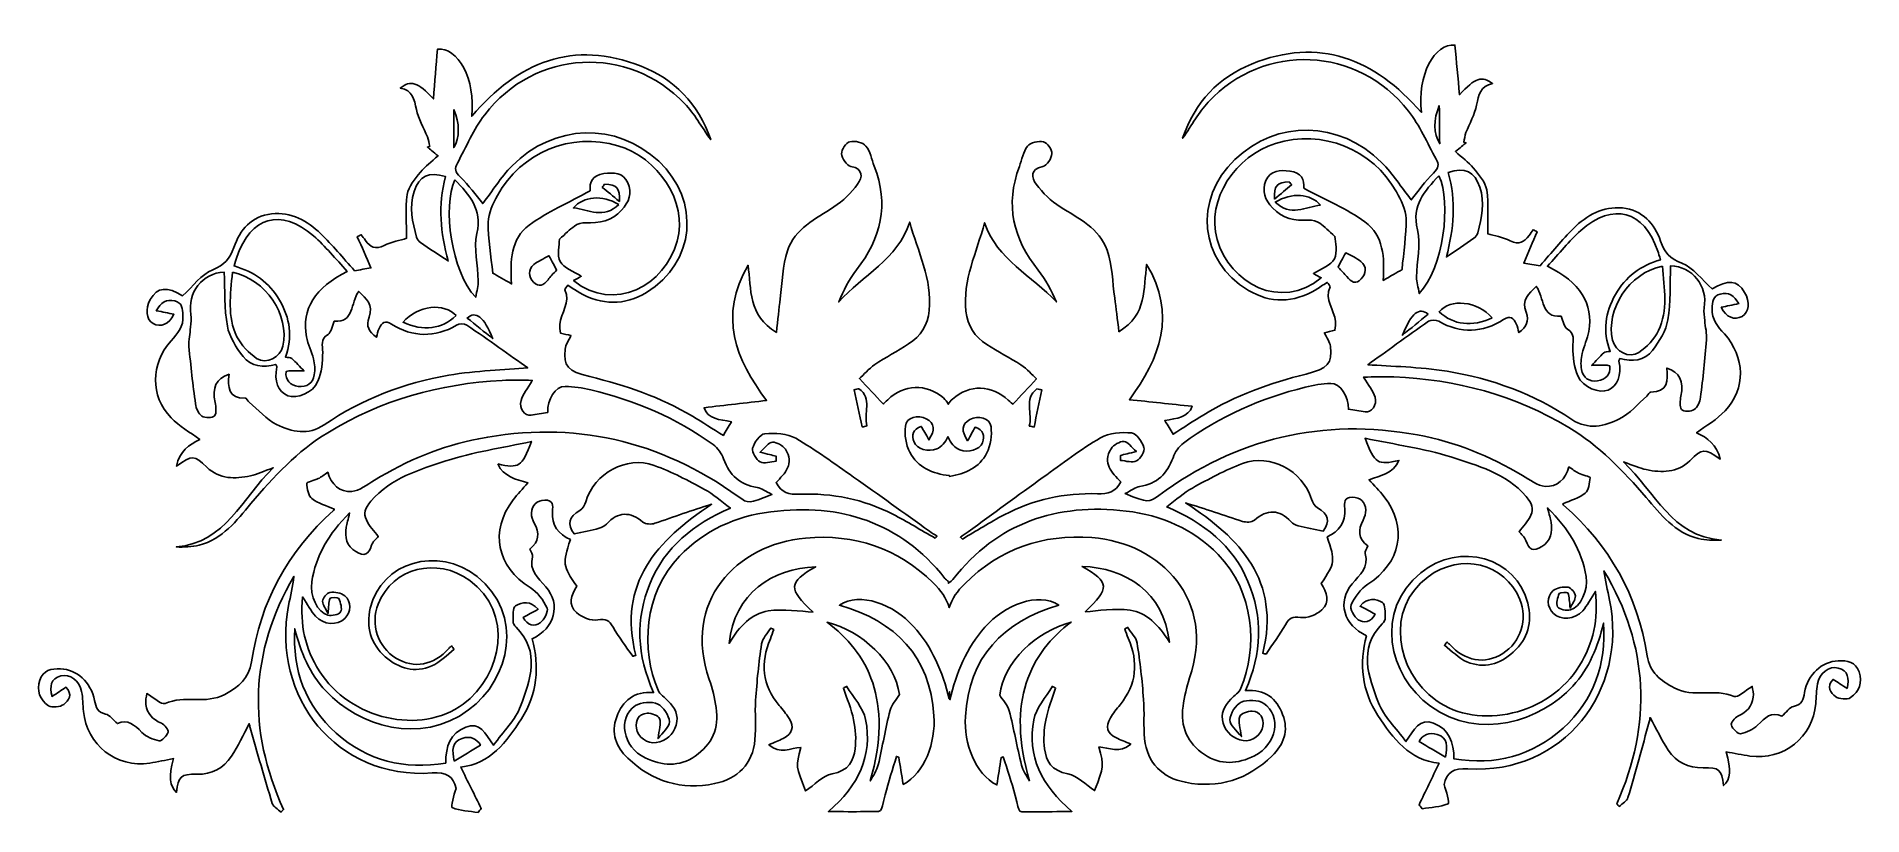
# Model space of a CAD drawing. Header units: centimetres. Extents: x -3.3 to 3.3, y -1.19 to 1.63.
import ezdxf

# ---------------------------------------------------------------- set-up
doc = ezdxf.new("R2010")
doc.units = ezdxf.units.CM
doc.header["$MEASUREMENT"] = 0
doc.layers.add('Layer 1', color=7, linetype='Continuous')

msp = doc.modelspace()

# ---------------------------------------------------------------- linework, layer by layer
at = {"layer": 'Layer 1'}
for points, knots in [([(3.28784, -0.67098), (3.27588, -0.63489), (3.24556, -0.62944), (3.21267, -0.63095), (3.21267, -0.63095), (3.15335, -0.6337), (3.10348, -0.67916), (3.09072, -0.74636), (3.09072, -0.74636), (3.0859, -0.77189), (3.0822, -0.79015), (3.05127, -0.79613), (3.05127, -0.79613), (3.03614, -0.79904), (3.0242, -0.81814), (3.0092, -0.83135), (3.0092, -0.83135), (2.97129, -0.81368), (2.94739, -0.83659), (2.92109, -0.86371), (2.92109, -0.86371), (2.90548, -0.87972), (2.88095, -0.89057), (2.85878, -0.8948), (2.85878, -0.8948), (2.84947, -0.89649), (2.83044, -0.8771), (2.82605, -0.86384), (2.82605, -0.86384), (2.82338, -0.85611), (2.83867, -0.83622), (2.84994, -0.83132), (2.84994, -0.83132), (2.88158, -0.81775), (2.90058, -0.79589), (2.90534, -0.76287), (2.90534, -0.76287), (2.90722, -0.74951), (2.90291, -0.73543), (2.90172, -0.72387), (2.90172, -0.72387), (2.87635, -0.73848), (2.84912, -0.76562), (2.83602, -0.75996), (2.83602, -0.75996), (2.76596, -0.72977), (2.68883, -0.76623), (2.61951, -0.7294), (2.61951, -0.7294), (2.56932, -0.70262), (2.53077, -0.67283), (2.52143, -0.61309), (2.52143, -0.61309), (2.48735, -0.39486), (2.38538, -0.21381), (2.21943, -0.06837), (2.21943, -0.06837), (2.2176, -0.06678), (2.21708, -0.06361), (2.21694, -0.06337), (2.21694, -0.06337), (2.24419, -0.05101), (2.27459, -0.04284), (2.297, -0.02485), (2.297, -0.02485), (2.31018, -0.01429), (2.31375, 0.01179), (2.31502, 0.03124), (2.31502, 0.03124), (2.31531, 0.03558), (2.28732, 0.04058), (2.2733, 0.04738), (2.2733, 0.04738), (2.26171, 0.05299), (2.2516, 0.06159), (2.23875, 0.07032), (2.23875, 0.07032), (2.22671, 0.02523), (2.19541, -0.00289), (2.15258, -0.00024), (2.15258, -0.00024), (2.1244, 0.00156), (2.09678, 0.02384), (2.07043, 0.03953), (2.07043, 0.03953), (1.95219, 0.10986), (1.82635, 0.16103), (1.6912, 0.18587), (1.6912, 0.18587), (1.34766, 0.24895), (1.0358, 0.17359), (0.75502, -0.03291), (0.75502, -0.03291), (0.71814, -0.06006), (0.71848, -0.06043), (0.63323, -0.02659), (0.63323, -0.02659), (0.65556, -0.01527), (0.67017, -0.00299), (0.68625, -0.00053), (0.68625, -0.00053), (0.74898, 0.00915), (0.78539, 0.04545), (0.8065, 0.10348), (0.8065, 0.10348), (0.81362, 0.12303), (0.82727, 0.14364), (0.84386, 0.15581), (0.84386, 0.15581), (0.9766, 0.25389), (1.12498, 0.31916), (1.28484, 0.35835), (1.28484, 0.35835), (1.31492, 0.36573), (1.34604, 0.37121), (1.37681, 0.372), (1.37681, 0.372), (1.41229, 0.37295), (1.44169, 0.32485), (1.44118, 0.2785), (1.44118, 0.2785), (1.46187, 0.2754), (1.48163, 0.27276), (1.50129, 0.26942), (1.50129, 0.26942), (1.52383, 0.26553), (1.54619, 0.29392), (1.53709, 0.32215), (1.53709, 0.32215), (1.52971, 0.34501), (1.51333, 0.36493), (1.49587, 0.39499), (1.49587, 0.39499), (1.53199, 0.39539), (1.56842, 0.39732), (1.60472, 0.39581), (1.60472, 0.39581), (1.83046, 0.38636), (2.04231, 0.33014), (2.23758, 0.21322), (2.23758, 0.21322), (2.34823, 0.14699), (2.43475, 0.056), (2.51764, -0.04022), (2.51764, -0.04022), (2.57069, -0.10174), (2.62154, -0.16801), (2.70642, -0.18876), (2.70642, -0.18876), (2.73298, -0.19514), (2.76098, -0.19567), (2.78968, -0.1945), (2.78968, -0.1945), (2.61027, -0.1813), (2.55142, -0.02149), (2.43596, 0.08829), (2.43596, 0.08829), (2.47144, 0.07601), (2.49412, 0.06519), (2.51811, 0.0603), (2.51811, 0.0603), (2.5747, 0.04879), (2.62939, 0.04797), (2.67596, 0.09263), (2.67596, 0.09263), (2.72425, 0.13883), (2.72525, 0.13764), (2.78608, 0.09835), (2.78608, 0.09835), (2.77343, 0.15047), (2.73962, 0.17569), (2.70054, 0.19344), (2.70054, 0.19344), (2.73478, 0.21958), (2.77399, 0.2417), (2.80336, 0.27308), (2.80336, 0.27308), (2.87863, 0.35375), (2.87612, 0.46726), (2.80087, 0.55145), (2.80087, 0.55145), (2.77708, 0.57801), (2.75425, 0.6027), (2.75655, 0.64263), (2.75655, 0.64263), (2.75795, 0.66663), (2.75758, 0.68816), (2.786, 0.69555), (2.786, 0.69555), (2.81685, 0.70362), (2.83593, 0.68952), (2.85289, 0.66084), (2.85289, 0.66084), (2.82926, 0.65589), (2.80997, 0.65182), (2.78944, 0.64745), (2.78944, 0.64745), (2.8069, 0.61083), (2.83775, 0.59914), (2.86514, 0.61469), (2.86514, 0.61469), (2.8898, 0.62882), (2.89382, 0.66774), (2.87411, 0.70118), (2.87411, 0.70118), (2.84736, 0.74661), (2.81336, 0.7487), (2.75708, 0.71377), (2.75708, 0.71377), (2.71935, 0.74713), (2.68845, 0.79039), (2.64693, 0.80669), (2.64693, 0.80669), (2.60388, 0.82365), (2.58438, 0.84553), (2.57023, 0.88628), (2.57023, 0.88628), (2.54769, 0.95084), (2.50432, 0.99952), (2.43212, 1.00667), (2.43212, 1.00667), (2.36182, 1.01366), (2.30337, 0.98063), (2.25514, 0.93304), (2.25514, 0.93304), (2.21328, 0.89182), (2.17643, 0.84557), (2.13423, 0.79802), (2.13423, 0.79802), (2.11603, 0.80096), (2.0933, 0.80466), (2.07502, 0.80762), (2.07502, 0.80762), (2.09158, 0.84665), (2.10735, 0.88366), (2.12315, 0.9207), (2.12315, 0.9207), (2.11839, 0.92311), (2.11352, 0.92549), (2.10868, 0.9279), (2.10868, 0.9279), (2.10386, 0.9211), (2.09897, 0.91433), (2.09423, 0.90745), (2.09423, 0.90745), (2.07693, 0.8825), (2.05801, 0.87263), (2.02647, 0.88803), (2.02647, 0.88803), (1.99946, 0.90137), (1.96834, 0.90629), (1.94485, 0.91327), (1.94485, 0.91327), (1.94427, 0.96521), (1.94911, 1.01966), (1.94099, 1.07205), (1.94099, 1.07205), (1.93657, 1.1006), (1.91234, 1.12756), (1.89265, 1.15169), (1.89265, 1.15169), (1.87524, 1.17302), (1.85177, 1.18945), (1.82807, 1.21051), (1.82807, 1.21051), (1.84574, 1.22522), (1.85612, 1.23382), (1.86641, 1.24247), (1.86641, 1.24247), (1.86361, 1.24324), (1.8608, 1.24406), (1.85797, 1.2449), (1.85797, 1.2449), (1.86062, 1.25633), (1.86199, 1.26829), (1.86612, 1.27914), (1.86612, 1.27914), (1.87887, 1.31261), (1.89776, 1.34462), (1.90467, 1.37915), (1.90467, 1.37915), (1.91192, 1.41558), (1.91745, 1.44823), (1.96232, 1.45665), (1.96232, 1.45665), (1.92462, 1.48652), (1.89914, 1.47782), (1.8427, 1.4162), (1.8427, 1.4162), (1.83701, 1.47854), (1.83175, 1.53643), (1.82635, 1.59614), (1.82635, 1.59614), (1.7538, 1.60392), (1.68818, 1.48705), (1.70477, 1.35233), (1.70477, 1.35233), (1.53464, 1.5473), (1.33478, 1.62691), (1.09065, 1.52725), (1.09065, 1.52725), (0.97193, 1.47875), (0.88597, 1.39218), (0.84131, 1.25883), (0.84131, 1.25883), (0.87534, 1.30746), (0.89976, 1.35307), (0.93386, 1.38967), (0.93386, 1.38967), (1.13603, 1.60663), (1.47385, 1.59231), (1.65787, 1.35742), (1.65787, 1.35742), (1.69888, 1.30519), (1.72566, 1.24185), (1.75868, 1.18346), (1.75868, 1.18346), (1.76953, 1.16415), (1.76691, 1.15065), (1.74868, 1.13311), (1.74868, 1.13311), (1.71796, 1.1035), (1.69349, 1.06747), (1.66801, 1.03611), (1.66801, 1.03611), (1.63372, 1.07993), (1.60202, 1.13033), (1.56099, 1.17115), (1.56099, 1.17115), (1.40788, 1.3235), (1.18176, 1.32675), (1.03042, 1.18239), (1.03042, 1.18239), (0.87955, 1.03859), (0.90159, 0.81422), (1.07894, 0.70876), (1.07894, 0.70876), (1.1589, 0.66119), (1.24195, 0.66309), (1.32273, 0.71119), (1.32273, 0.71119), (1.33593, 0.71905), (1.34858, 0.72773), (1.36408, 0.73765), (1.36408, 0.73765), (1.368, 0.73162), (1.37567, 0.72437), (1.37432, 0.7213), (1.37432, 0.7213), (1.35323, 0.67487), (1.39006, 0.63809), (1.39406, 0.59613), (1.39406, 0.59613), (1.39493, 0.58655), (1.393, 0.57671), (1.39226, 0.56438), (1.39226, 0.56438), (1.37922, 0.56134), (1.36673, 0.55843), (1.35408, 0.55549), (1.35408, 0.55549), (1.3622, 0.53766), (1.37345, 0.52258), (1.37564, 0.50628), (1.37564, 0.50628), (1.38382, 0.44492), (1.36696, 0.42587), (1.28777, 0.40603), (1.28777, 0.40603), (1.15773, 0.37351), (1.03266, 0.32872), (0.91762, 0.25887), (0.91762, 0.25887), (0.88068, 0.23641), (0.84465, 0.21251), (0.80665, 0.18833), (0.80665, 0.18833), (0.79705, 0.20431), (0.78773, 0.21966), (0.7768, 0.23786), (0.7768, 0.23786), (0.81929, 0.24556), (0.86263, 0.24879), (0.87525, 0.28943), (0.87525, 0.28943), (0.79834, 0.29758), (0.72407, 0.30546), (0.64871, 0.31337), (0.64871, 0.31337), (0.75984, 0.4622), (0.81966, 0.62193), (0.71099, 0.80285), (0.71099, 0.80285), (0.69927, 0.71691), (0.71398, 0.62172), (0.61103, 0.55933), (0.61103, 0.55933), (0.60521, 0.60531), (0.60095, 0.64323), (0.59563, 0.68104), (0.59563, 0.68104), (0.58748, 0.73912), (0.58703, 0.80002), (0.56801, 0.85432), (0.56801, 0.85432), (0.54041, 0.93319), (0.46511, 0.96854), (0.39841, 1.01085), (0.39841, 1.01085), (0.36534, 1.03178), (0.33525, 1.06112), (0.31186, 1.09263), (0.31186, 1.09263), (0.29403, 1.11652), (0.28847, 1.14684), (0.33583, 1.15708), (0.33583, 1.15708), (0.3502, 1.16015), (0.36755, 1.18648), (0.36861, 1.20312), (0.36861, 1.20312), (0.36948, 1.21762), (0.35157, 1.24313), (0.338, 1.24622), (0.338, 1.24622), (0.32019, 1.25027), (0.29112, 1.24323), (0.28011, 1.22995), (0.28011, 1.22995), (0.26416, 1.21066), (0.26032, 1.18148), (0.2509, 1.15669), (0.2509, 1.15669), (0.19822, 1.01813), (0.22815, 0.89541), (0.3189, 0.7822), (0.3189, 0.7822), (0.34623, 0.74796), (0.36629, 0.70798), (0.38452, 0.66695), (0.38452, 0.66695), (0.29755, 0.76204), (0.16941, 0.81872), (0.12467, 0.95355), (0.12467, 0.95355), (0.09676, 0.84608), (0.04495, 0.7463), (0.0572, 0.63298), (0.0572, 0.63298), (0.06286, 0.58059), (0.08929, 0.54038), (0.13324, 0.51252), (0.13324, 0.51252), (0.17364, 0.48704), (0.21637, 0.46534), (0.25617, 0.43897), (0.25617, 0.43897), (0.27871, 0.42399), (0.29731, 0.40307), (0.31266, 0.38923), (0.31266, 0.38923), (0.28199, 0.35602), (0.25588, 0.32777), (0.22731, 0.29673), (0.22731, 0.29673), (0.22615, 0.29771), (0.21821, 0.3043), (0.2108, 0.31141), (0.2108, 0.31141), (0.15201, 0.36771), (0.06996, 0.36951), (0.00866, 0.31572), (0.00866, 0.31572), (0.00265, 0.31045), (-0.00232, 0.30408), (-0.00629, 0.29691), (-0.00629, 0.29691), (-0.01071, 0.30561), (-0.01621, 0.31337), (-0.02333, 0.31943), (-0.02333, 0.31943), (-0.08519, 0.37258), (-0.16724, 0.36997), (-0.22542, 0.31305), (-0.22542, 0.31305), (-0.23275, 0.30585), (-0.24058, 0.29916), (-0.24174, 0.29815), (-0.24174, 0.29815), (-0.27069, 0.32892), (-0.29706, 0.35689), (-0.32807, 0.38978), (-0.32807, 0.38978), (-0.3128, 0.40372), (-0.29444, 0.42492), (-0.27208, 0.44008), (-0.27208, 0.44008), (-0.23258, 0.46688), (-0.19003, 0.489), (-0.14992, 0.51496), (-0.14992, 0.51496), (-0.10629, 0.54319), (-0.08026, 0.58365), (-0.07515, 0.63614), (-0.07515, 0.63614), (-0.06409, 0.74954), (-0.11687, 0.84879), (-0.14585, 0.95599), (-0.14585, 0.95599), (-0.18924, 0.82063), (-0.31677, 0.76271), (-0.40281, 0.66672), (-0.40281, 0.66672), (-0.38495, 0.70792), (-0.36534, 0.74819), (-0.3383, 0.78261), (-0.3383, 0.78261), (-0.24866, 0.8968), (-0.22003, 1.01976), (-0.27419, 1.15782), (-0.27419, 1.15782), (-0.28387, 1.18253), (-0.288, 1.21169), (-0.30414, 1.23077), (-0.30414, 1.23077), (-0.31528, 1.24392), (-0.34444, 1.25069), (-0.36222, 1.24646), (-0.36222, 1.24646), (-0.37574, 1.24323), (-0.39341, 1.21751), (-0.39238, 1.20304), (-0.39238, 1.20304), (-0.39116, 1.1864), (-0.37357, 1.16028), (-0.35915, 1.15732), (-0.35915, 1.15732), (-0.31168, 1.14756), (-0.3169, 1.11721), (-0.33446, 1.09311), (-0.33446, 1.09311), (-0.35758, 1.06144), (-0.38735, 1.03181), (-0.42021, 1.01048), (-0.42021, 1.01048), (-0.48649, 0.96751), (-0.56147, 0.9314), (-0.58825, 0.85229), (-0.58825, 0.85229), (-0.60669, 0.79773), (-0.60645, 0.73685), (-0.61405, 0.67867), (-0.61405, 0.67867), (-0.61897, 0.64086), (-0.62286, 0.60289), (-0.62818, 0.55686), (-0.62818, 0.55686), (-0.73179, 0.61819), (-0.71803, 0.71355), (-0.73071, 0.79938), (-0.73071, 0.79938), (-0.83752, 0.61732), (-0.77609, 0.45828), (-0.6634, 0.31056), (-0.6634, 0.31056), (-0.7387, 0.30186), (-0.81286, 0.29323), (-0.88967, 0.28429), (-0.88967, 0.28429), (-0.87668, 0.24376), (-0.83331, 0.24098), (-0.79077, 0.23373), (-0.79077, 0.23373), (-0.80151, 0.21542), (-0.81061, 0.19997), (-0.82003, 0.18388), (-0.82003, 0.18388), (-0.85829, 0.20767), (-0.89459, 0.23121), (-0.93179, 0.25328), (-0.93179, 0.25328), (-1.04755, 0.32197), (-1.17298, 0.36549), (-1.30337, 0.39663), (-1.30337, 0.39663), (-1.38277, 0.41563), (-1.39978, 0.43454), (-1.39224, 0.49595), (-1.39224, 0.49595), (-1.39026, 0.5123), (-1.37912, 0.52749), (-1.37123, 0.54537), (-1.37123, 0.54537), (-1.3839, 0.54823), (-1.39644, 0.55101), (-1.40946, 0.55394), (-1.40946, 0.55394), (-1.41036, 0.56622), (-1.41237, 0.57606), (-1.41158, 0.58569), (-1.41158, 0.58569), (-1.40806, 0.62768), (-1.37155, 0.66477), (-1.39314, 0.71097), (-1.39314, 0.71097), (-1.39454, 0.71407), (-1.3869, 0.72137), (-1.38306, 0.72748), (-1.38306, 0.72748), (-1.36745, 0.71764), (-1.3547, 0.70914), (-1.34144, 0.70144), (-1.34144, 0.70144), (-1.26021, 0.65413), (-1.17716, 0.65307), (-1.09763, 0.70147), (-1.09763, 0.70147), (-0.92136, 0.80868), (-0.90168, 1.03334), (-1.05392, 1.17552), (-1.05392, 1.17552), (-1.20674, 1.31832), (-1.43283, 1.31273), (-1.58436, 1.15888), (-1.58436, 1.15888), (-1.625, 1.11758), (-1.65617, 1.06688), (-1.69001, 1.0227), (-1.69001, 1.0227), (-1.71578, 1.05382), (-1.74062, 1.08964), (-1.77163, 1.11882), (-1.77163, 1.11882), (-1.79005, 1.13628), (-1.79282, 1.1497), (-1.78216, 1.16912), (-1.78216, 1.16912), (-1.7497, 1.22786), (-1.72361, 1.29141), (-1.68321, 1.34406), (-1.68321, 1.34406), (-1.50149, 1.58081), (-1.16383, 1.59864), (-0.9595, 1.38375), (-0.9595, 1.38375), (-0.92502, 1.3475), (-0.9001, 1.30213), (-0.86565, 1.25384), (-0.86565, 1.25384), (-0.91163, 1.38674), (-0.99852, 1.47239), (-1.11775, 1.51972), (-1.11775, 1.51972), (-1.36283, 1.61688), (-1.56188, 1.53522), (-1.73002, 1.33853), (-1.73002, 1.33853), (-1.71483, 1.47344), (-1.78164, 1.58959), (-1.85408, 1.58107), (-1.85408, 1.58107), (-1.85887, 1.52135), (-1.86353, 1.46338), (-1.86863, 1.40102), (-1.86863, 1.40102), (-1.92567, 1.46209), (-1.95131, 1.47047), (-1.98862, 1.44028), (-1.98862, 1.44028), (-1.94372, 1.43226), (-1.9379, 1.39972), (-1.93023, 1.36331), (-1.93023, 1.36331), (-1.92295, 1.32889), (-1.90377, 1.29706), (-1.89067, 1.26372), (-1.89067, 1.26372), (-1.88641, 1.25287), (-1.88488, 1.24097), (-1.88215, 1.22954), (-1.88215, 1.22954), (-1.88495, 1.22869), (-1.88776, 1.22779), (-1.89056, 1.227), (-1.89056, 1.227), (-1.88011, 1.21845), (-1.86963, 1.20999), (-1.85188, 1.19546), (-1.85188, 1.19546), (-1.87535, 1.17406), (-1.89866, 1.15749), (-1.91588, 1.13596), (-1.91588, 1.13596), (-1.93533, 1.11164), (-1.95927, 1.08437), (-1.96343, 1.05582), (-1.96343, 1.05582), (-1.971, 1.00335), (-1.9656, 0.94895), (-1.9656, 0.89699), (-1.9656, 0.89699), (-1.98907, 0.88982), (-2.0201, 0.88448), (-2.04699, 0.87093), (-2.04699, 0.87093), (-2.0784, 0.85521), (-2.09742, 0.8649), (-2.11496, 0.88966), (-2.11496, 0.88966), (-2.11978, 0.89646), (-2.12478, 0.90315), (-2.12962, 0.90993), (-2.12962, 0.90993), (-2.13438, 0.9075), (-2.13922, 0.90509), (-2.14399, 0.90263), (-2.14399, 0.90263), (-2.1278, 0.86575), (-2.11168, 0.82886), (-2.09472, 0.79002), (-2.09472, 0.79002), (-2.113, 0.78692), (-2.1357, 0.78293), (-2.15383, 0.77981), (-2.15383, 0.77981), (-2.19653, 0.82696), (-2.23387, 0.87286), (-2.27615, 0.91361), (-2.27615, 0.91361), (-2.32489, 0.96071), (-2.38365, 0.99309), (-2.45387, 0.98539), (-2.45387, 0.98539), (-2.52597, 0.97753), (-2.56888, 0.92843), (-2.59069, 0.86363), (-2.59069, 0.86363), (-2.6045, 0.82273), (-2.62379, 0.80066), (-2.66665, 0.78328), (-2.66665, 0.78328), (-2.70798, 0.76651), (-2.73846, 0.72295), (-2.77584, 0.68919), (-2.77584, 0.68919), (-2.83243, 0.72353), (-2.86641, 0.72115), (-2.89273, 0.67543), (-2.89273, 0.67543), (-2.9121, 0.6418), (-2.90763, 0.60296), (-2.88281, 0.58904), (-2.88281, 0.58904), (-2.85529, 0.57375), (-2.82458, 0.58576), (-2.80743, 0.62256), (-2.80743, 0.62256), (-2.82801, 0.62663), (-2.84736, 0.63052), (-2.87109, 0.63526), (-2.87109, 0.63526), (-2.85437, 0.66413), (-2.83548, 0.67839), (-2.80449, 0.67066), (-2.80449, 0.67066), (-2.77599, 0.66352), (-2.7761, 0.64206), (-2.77451, 0.61801), (-2.77451, 0.61801), (-2.77181, 0.57811), (-2.79438, 0.55319), (-2.8179, 0.52638), (-2.8179, 0.52638), (-2.8923, 0.44145), (-2.8936, 0.32794), (-2.81748, 0.24804), (-2.81748, 0.24804), (-2.78785, 0.21698), (-2.74842, 0.1952), (-2.7139, 0.16946), (-2.7139, 0.16946), (-2.75282, 0.15126), (-2.78632, 0.12572), (-2.79851, 0.07344), (-2.79851, 0.07344), (-2.73805, 0.11337), (-2.73699, 0.11456), (-2.68831, 0.06886), (-2.68831, 0.06886), (-2.64124, 0.02473), (-2.58663, 0.02608), (-2.53014, 0.03814), (-2.53014, 0.03814), (-2.50617, 0.04333), (-2.48357, 0.05428), (-2.44828, 0.06695), (-2.44828, 0.06695), (-2.56258, -0.04402), (-2.61981, -0.20441), (-2.79909, -0.21944), (-2.79909, -0.21944), (-2.77038, -0.22034), (-2.74236, -0.21955), (-2.7159, -0.2129), (-2.7159, -0.2129), (-2.63115, -0.19128), (-2.58099, -0.12448), (-2.52865, -0.0624), (-2.52865, -0.0624), (-2.44671, 0.03473), (-2.36114, 0.12651), (-2.25121, 0.1939), (-2.25121, 0.1939), (-2.05719, 0.3128), (-1.84587, 0.3712), (-1.62028, 0.38294), (-1.62028, 0.38294), (-1.58395, 0.38482), (-1.54749, 0.38328), (-1.51132, 0.38328), (-1.51132, 0.38328), (-1.52844, 0.35304), (-1.54466, 0.33296), (-1.55177, 0.30999), (-1.55177, 0.30999), (-1.56061, 0.2816), (-1.53796, 0.2535), (-1.51544, 0.25763), (-1.51544, 0.25763), (-1.49581, 0.26115), (-1.4761, 0.26401), (-1.45543, 0.26731), (-1.45543, 0.26731), (-1.45641, 0.31364), (-1.42749, 0.36206), (-1.39198, 0.3615), (-1.39198, 0.3615), (-1.36124, 0.36097), (-1.33001, 0.35581), (-1.2999, 0.34877), (-1.2999, 0.34877), (-1.13964, 0.31117), (-0.99058, 0.24741), (-0.85683, 0.15073), (-0.85683, 0.15073), (-0.84013, 0.13869), (-0.82627, 0.11824), (-0.81894, 0.09877), (-0.81894, 0.09877), (-0.79722, 0.04101), (-0.76049, 0.00505), (-0.69768, -0.00399), (-0.69768, -0.00399), (-0.68157, -0.00629), (-0.6668, -0.01836), (-0.64437, -0.02944), (-0.64437, -0.02944), (-0.7293, -0.06415), (-0.72898, -0.06381), (-0.76616, -0.03698), (-0.76616, -0.03698), (-1.04897, 0.16664), (-1.3616, 0.23882), (-1.70445, 0.1722), (-1.70445, 0.1722), (-1.83944, 0.14595), (-1.96469, 0.09351), (-2.0822, 0.02202), (-2.0822, 0.02202), (-2.10839, 0.00609), (-2.13578, -0.01656), (-2.16393, -0.01862), (-2.16393, -0.01862), (-2.20679, -0.02169), (-2.23833, 0.00615), (-2.25082, 0.05107), (-2.25082, 0.05107), (-2.2636, 0.04221), (-2.27363, 0.03345), (-2.28514, 0.02773), (-2.28514, 0.02773), (-2.29911, 0.02088), (-2.32705, 0.01553), (-2.32676, 0.01117), (-2.32676, 0.01117), (-2.32528, -0.00828), (-2.32144, -0.03429), (-2.30813, -0.04471), (-2.30813, -0.04471), (-2.28548, -0.06246), (-2.25505, -0.07037), (-2.2277, -0.08244), (-2.2277, -0.08244), (-2.22783, -0.08273), (-2.22828, -0.08585), (-2.23013, -0.08747), (-2.23013, -0.08747), (-2.39457, -0.23463), (-2.49469, -0.41669), (-2.52652, -0.63534), (-2.52652, -0.63534), (-2.53525, -0.69516), (-2.57351, -0.7253), (-2.62344, -0.75252), (-2.62344, -0.75252), (-2.69234, -0.79009), (-2.76983, -0.75443), (-2.83955, -0.78538), (-2.83955, -0.78538), (-2.85262, -0.79107), (-2.88011, -0.76432), (-2.90564, -0.74985), (-2.90564, -0.74985), (-2.9067, -0.76139), (-2.91088, -0.77565), (-2.90884, -0.78888), (-2.90884, -0.78888), (-2.90376, -0.82195), (-2.88455, -0.84357), (-2.85272, -0.85683), (-2.85272, -0.85683), (-2.8414, -0.86159), (-2.826, -0.88141), (-2.82848, -0.88914), (-2.82848, -0.88914), (-2.83279, -0.9024), (-2.85158, -0.92208), (-2.86092, -0.92039), (-2.86092, -0.92039), (-2.8832, -0.91642), (-2.90783, -0.90581), (-2.92355, -0.88996), (-2.92355, -0.88996), (-2.95014, -0.86321), (-2.97424, -0.84048), (-3.012, -0.8585), (-3.012, -0.8585), (-3.02711, -0.84554), (-3.03928, -0.82649), (-3.05444, -0.82376), (-3.05444, -0.82376), (-3.08545, -0.81812), (-3.08929, -0.79989), (-3.09439, -0.77442), (-3.09439, -0.77442), (-3.1078, -0.70737), (-3.15821, -0.66242), (-3.21753, -0.66028), (-3.21753, -0.66028), (-3.25044, -0.65901), (-3.28066, -0.66483), (-3.29225, -0.70105), (-3.29225, -0.70105), (-3.30434, -0.73891), (-3.29278, -0.77323), (-3.26071, -0.79363), (-3.26071, -0.79363), (-3.24785, -0.80178), (-3.21854, -0.79858), (-3.20562, -0.78876), (-3.20562, -0.78876), (-3.18906, -0.77617), (-3.17141, -0.75294), (-3.19805, -0.7269), (-3.19805, -0.7269), (-3.21419, -0.73762), (-3.22983, -0.74796), (-3.24814, -0.76011), (-3.24814, -0.76011), (-3.25743, -0.72312), (-3.25314, -0.69621), (-3.21671, -0.68611), (-3.21671, -0.68611), (-3.18393, -0.67693), (-3.14829, -0.7036), (-3.14109, -0.74268), (-3.14109, -0.74268), (-3.13675, -0.76607), (-3.13649, -0.79017), (-3.13432, -0.81409), (-3.13432, -0.81409), (-3.12342, -0.9349), (-3.01513, -1.01967), (-2.89455, -1.00107), (-2.89455, -1.00107), (-2.86635, -0.99676), (-2.83838, -0.9907), (-2.80845, -0.98512), (-2.80845, -0.98512), (-2.82713, -1.05026), (-2.82374, -1.08413), (-2.79789, -1.10725), (-2.79789, -1.10725), (-2.79064, -1.04846), (-2.78315, -1.04047), (-2.72431, -1.04166), (-2.72431, -1.04166), (-2.67004, -1.0428), (-2.62803, -1.02068), (-2.59945, -0.9767), (-2.59945, -0.9767), (-2.57543, -0.93976), (-2.5569, -0.89918), (-2.53484, -0.85827), (-2.53484, -0.85827), (-2.53362, -0.86361), (-2.5328, -0.86843), (-2.53145, -0.87309), (-2.53145, -0.87309), (-2.50526, -0.9645), (-2.47983, -1.05616), (-2.45181, -1.14693), (-2.45181, -1.14693), (-2.44792, -1.15952), (-2.43085, -1.16802), (-2.41993, -1.17836), (-2.41993, -1.17836), (-2.41689, -1.17529), (-2.41382, -1.17225), (-2.41072, -1.16915), (-2.41072, -1.16915), (-2.54214, -0.88091), (-2.53296, -0.59961), (-2.37328, -0.32584), (-2.37328, -0.32584), (-2.37704, -0.36135), (-2.38585, -0.39633), (-2.39265, -0.43173), (-2.39265, -0.43173), (-2.45583, -0.76095), (-2.2189, -1.06221), (-1.8737, -1.03681), (-1.8737, -1.03681), (-1.82068, -1.03297), (-1.79716, -1.04935), (-1.78702, -1.09282), (-1.78702, -1.09282), (-1.79496, -1.11671), (-1.80612, -1.16008), (-1.80059, -1.16233), (-1.80059, -1.16233), (-1.77183, -1.17389), (-1.73886, -1.17506), (-1.7074, -1.17987), (-1.7074, -1.17987), (-1.70351, -1.17505), (-1.69967, -1.17021), (-1.69573, -1.16537), (-1.69573, -1.16537), (-1.71999, -1.11647), (-1.74423, -1.06763), (-1.76992, -1.0157), (-1.76992, -1.0157), (-1.66276, -1.00438), (-1.60368, -0.92437), (-1.5505, -0.84115), (-1.5505, -0.84115), (-1.49338, -0.75183), (-1.48369, -0.65245), (-1.51179, -0.55167), (-1.51179, -0.55167), (-1.42937, -0.51328), (-1.40651, -0.42771), (-1.4621, -0.3635), (-1.4621, -0.3635), (-1.49033, -0.3309), (-1.52346, -0.30484), (-1.51057, -0.25484), (-1.51057, -0.25484), (-1.50864, -0.24725), (-1.51655, -0.23709), (-1.52036, -0.22701), (-1.52036, -0.22701), (-1.48454, -0.20055), (-1.4852, -0.16875), (-1.50374, -0.13324), (-1.50374, -0.13324), (-1.50943, -0.12229), (-1.51472, -0.10908), (-1.51406, -0.0972), (-1.51406, -0.0972), (-1.5125, -0.06796), (-1.49554, -0.05079), (-1.46535, -0.05002), (-1.46535, -0.05002), (-1.4355, -0.04923), (-1.43611, -0.0705), (-1.43799, -0.09095), (-1.43799, -0.09095), (-1.4427, -0.14175), (-1.41592, -0.17279), (-1.37348, -0.19292), (-1.37348, -0.19292), (-1.40213, -0.28036), (-1.40123, -0.28679), (-1.3503, -0.3618), (-1.3503, -0.3618), (-1.37091, -0.39321), (-1.38218, -0.42953), (-1.35104, -0.45702), (-1.35104, -0.45702), (-1.33186, -0.47403), (-1.29833, -0.48731), (-1.27431, -0.48335), (-1.27431, -0.48335), (-1.24412, -0.47838), (-1.23293, -0.48499), (-1.21906, -0.5092), (-1.21906, -0.5092), (-1.19797, -0.54592), (-1.17183, -0.57966), (-1.14786, -0.61458), (-1.14786, -0.61458), (-1.144, -0.61365), (-1.14021, -0.61262), (-1.13635, -0.61164), (-1.13635, -0.61164), (-1.20366, -0.34962), (-1.0588, -0.19503), (-0.8628, -0.06509), (-0.8628, -0.06509), (-0.93334, -0.08618), (-0.99993, -0.11129), (-1.0674, -0.13378), (-1.0674, -0.13378), (-1.08031, -0.13807), (-1.10153, -0.1374), (-1.11082, -0.12955), (-1.11082, -0.12955), (-1.15733, -0.09007), (-1.20112, -0.09148), (-1.24253, -0.13651), (-1.24253, -0.13651), (-1.24914, -0.14368), (-1.25938, -0.14921), (-1.26896, -0.1517), (-1.26896, -0.1517), (-1.29791, -0.15935), (-1.32733, -0.16504), (-1.35945, -0.17213), (-1.35945, -0.17213), (-1.38591, -0.13742), (-1.38003, -0.11043), (-1.33905, -0.08749), (-1.33905, -0.08749), (-1.32902, -0.08185), (-1.32135, -0.06765), (-1.31772, -0.05577), (-1.31772, -0.05577), (-1.28634, 0.0475), (-1.17183, 0.11161), (-1.06994, 0.0753), (-1.06994, 0.0753), (-1.00697, 0.05276), (-0.94709, 0.02048), (-0.88785, -0.01119), (-0.88785, -0.01119), (-0.8566, -0.02786), (-0.82969, -0.05257), (-0.79416, -0.0785), (-0.79416, -0.0785), (-0.92859, -0.13827), (-1.0321, -0.22018), (-1.08518, -0.35081), (-1.08518, -0.35081), (-1.13791, -0.48069), (-1.13368, -0.61153), (-1.07216, -0.74586), (-1.07216, -0.74586), (-1.14394, -0.74054), (-1.18379, -0.7756), (-1.20577, -0.83378), (-1.20577, -0.83378), (-1.228, -0.89236), (-1.20873, -0.94226), (-1.16592, -0.98303), (-1.16592, -0.98303), (-1.07734, -1.06738), (-0.97113, -1.10048), (-0.85152, -1.07537), (-0.85152, -1.07537), (-0.76844, -1.05785), (-0.71388, -1.00515), (-0.70563, -0.91686), (-0.70563, -0.91686), (-0.70121, -0.86961), (-0.70645, -0.82142), (-0.70325, -0.77398), (-0.70325, -0.77398), (-0.69854, -0.70572), (-0.69222, -0.63745), (-0.68182, -0.56988), (-0.68182, -0.56988), (-0.67872, -0.54953), (-0.65975, -0.53165), (-0.64803, -0.51262), (-0.64803, -0.51262), (-0.64454, -0.51458), (-0.64102, -0.51651), (-0.63747, -0.51847), (-0.63747, -0.51847), (-0.64165, -0.52977), (-0.64541, -0.54117), (-0.65006, -0.55213), (-0.65006, -0.55213), (-0.68676, -0.6386), (-0.67908, -0.71906), (-0.61815, -0.79248), (-0.61815, -0.79248), (-0.60561, -0.80767), (-0.59241, -0.8227), (-0.58235, -0.83942), (-0.58235, -0.83942), (-0.5628, -0.87178), (-0.56986, -0.89469), (-0.60349, -0.91213), (-0.60349, -0.91213), (-0.61881, -0.92007), (-0.63503, -0.92621), (-0.65506, -0.93504), (-0.65506, -0.93504), (-0.61511, -0.97171), (-0.57672, -0.94618), (-0.5397, -0.94417), (-0.5397, -0.94417), (-0.55796, -1.01376), (-0.55796, -1.01376), (-0.5225, -1.10191), (-0.5225, -1.10191), (-0.49091, -1.08064), (-0.46133, -1.04733), (-0.42638, -1.04031), (-0.42638, -1.04031), (-0.36637, -1.0283), (-0.34854, -0.9929), (-0.34333, -0.94935), (-0.34333, -0.94935), (-0.3392, -0.91517), (-0.34177, -0.87884), (-0.34878, -0.84502), (-0.34878, -0.84502), (-0.35685, -0.80578), (-0.37294, -0.76818), (-0.38553, -0.72995), (-0.38553, -0.72995), (-0.38169, -0.72775), (-0.37788, -0.72548), (-0.37402, -0.72328), (-0.37402, -0.72328), (-0.35034, -0.76323), (-0.31407, -0.80062), (-0.30549, -0.84351), (-0.30549, -0.84351), (-0.27948, -0.97384), (-0.33026, -1.08182), (-0.43992, -1.17665), (-0.43992, -1.17665), (-0.3861, -1.17665), (-0.3475, -1.17736), (-0.30895, -1.17654), (-0.30895, -1.17654), (-0.23778, -1.17482), (-0.25326, -1.18929), (-0.23495, -1.11632), (-0.23495, -1.11632), (-0.2232, -1.06928), (-0.20764, -1.02321), (-0.19378, -0.97678), (-0.19378, -0.97678), (-0.19111, -0.97773), (-0.18836, -0.97874), (-0.1856, -0.97972), (-0.1856, -0.97972), (-0.18031, -1.01203), (-0.17512, -1.04433), (-0.16954, -1.07815), (-0.16954, -1.07815), (-0.09106, -1.03759), (-0.05169, -0.92612), (-0.05818, -0.83), (-0.05818, -0.83), (-0.07249, -0.61444), (-0.1969, -0.48866), (-0.4, -0.43006), (-0.4, -0.43006), (-0.32536, -0.37997), (-0.20326, -0.42749), (-0.13227, -0.50663), (-0.13227, -0.50663), (-0.06491, -0.5818), (-0.02681, -0.67107), (-0.00278, -0.76846), (-0.00278, -0.76846), (-0.00233, -0.76002), (-0.00217, -0.75166), (-0.00185, -0.74338), (-0.00185, -0.74338), (-0.00145, -0.75296), (-0.001, -0.76264), (-0.0005, -0.77227), (-0.0005, -0.77227), (0.02255, -0.67469), (0.05972, -0.58497), (0.12629, -0.50917), (0.12629, -0.50917), (0.19654, -0.42932), (0.31806, -0.3805), (0.39323, -0.42985), (0.39323, -0.42985), (0.19082, -0.49052), (0.06761, -0.61755), (0.05554, -0.83323), (0.05554, -0.83323), (0.05012, -0.92951), (0.09057, -1.0405), (0.16947, -1.0803), (0.16947, -1.0803), (0.17474, -1.04649), (0.1796, -1.01407), (0.18455, -0.98166), (0.18455, -0.98166), (0.1873, -0.98071), (0.18997, -0.97973), (0.1927, -0.9787), (0.1927, -0.9787), (0.20704, -1.02503), (0.22302, -1.07091), (0.23519, -1.11782), (0.23519, -1.11782), (0.25424, -1.19066), (0.23863, -1.17637), (0.30983, -1.17732), (0.30983, -1.17732), (0.34838, -1.17777), (0.38701, -1.17663), (0.44077, -1.17608), (0.44077, -1.17608), (0.3302, -1.08239), (0.27826, -0.97494), (0.30297, -0.84435), (0.30297, -0.84435), (0.31109, -0.80136), (0.347, -0.7636), (0.37025, -0.72341), (0.37025, -0.72341), (0.37417, -0.72563), (0.37795, -0.72783), (0.38184, -0.73002), (0.38184, -0.73002), (0.36956, -0.76838), (0.3539, -0.80611), (0.34625, -0.84546), (0.34625, -0.84546), (0.33961, -0.87933), (0.33741, -0.91565), (0.34188, -0.94979), (0.34188, -0.94979), (0.34757, -0.99334), (0.36572, -1.02856), (0.42586, -1.03999), (0.42586, -1.03999), (0.46081, -1.04658), (0.49076, -1.07962), (0.52259, -1.10061), (0.52259, -1.10061), (0.55712, -1.01213), (0.55712, -1.01213), (0.53815, -0.94263), (0.53815, -0.94263), (0.57522, -0.94427), (0.61385, -0.96943), (0.65346, -0.93234), (0.65346, -0.93234), (0.63335, -0.92371), (0.61705, -0.91773), (0.6016, -0.90993), (0.6016, -0.90993), (0.56787, -0.89284), (0.56054, -0.87), (0.57977, -0.83746), (0.57977, -0.83746), (0.58967, -0.82061), (0.60271, -0.80545), (0.61512, -0.79018), (0.61512, -0.79018), (0.67526, -0.71607), (0.68211, -0.63558), (0.64454, -0.54957), (0.64454, -0.54957), (0.63975, -0.53856), (0.63589, -0.52721), (0.6316, -0.51602), (0.6316, -0.51602), (0.63515, -0.51404), (0.63869, -0.51202), (0.64213, -0.50999), (0.64213, -0.50999), (0.65404, -0.52893), (0.67319, -0.54663), (0.6765, -0.5669), (0.6765, -0.5669), (0.68759, -0.63437), (0.69457, -0.70258), (0.7, -0.77074), (0.7, -0.77074), (0.70376, -0.81815), (0.69897, -0.86644), (0.70386, -0.91362), (0.70386, -0.91362), (0.71304, -1.00178), (0.76807, -1.05401), (0.85137, -1.07062), (0.85137, -1.07062), (0.9712, -1.09451), (1.07703, -1.06035), (1.16477, -0.97511), (1.16477, -0.97511), (1.20721, -0.93389), (1.22592, -0.8838), (1.20308, -0.82546), (1.20308, -0.82546), (1.18048, -0.76757), (1.14029, -0.73286), (1.06857, -0.73894), (1.06857, -0.73894), (1.12868, -0.604), (1.13167, -0.47306), (1.07754, -0.34373), (1.07754, -0.34373), (1.02309, -0.21371), (0.91879, -0.13283), (0.78375, -0.07438), (0.78375, -0.07438), (0.81902, -0.04811), (0.84566, -0.02313), (0.87678, -0.00614), (0.87678, -0.00614), (0.93568, 0.02606), (0.99521, 0.05903), (1.05797, 0.08213), (1.05797, 0.08213), (1.15946, 0.11954), (1.27464, 0.0566), (1.30705, -0.04633), (1.30705, -0.04633), (1.31083, -0.05816), (1.31864, -0.07231), (1.32872, -0.07782), (1.32872, -0.07782), (1.36994, -0.10036), (1.37603, -0.12735), (1.34997, -0.16225), (1.34997, -0.16225), (1.31772, -0.1555), (1.28822, -0.15008), (1.25922, -0.14275), (1.25922, -0.14275), (1.24967, -0.1404), (1.23938, -0.13497), (1.23268, -0.12785), (1.23268, -0.12785), (1.19082, -0.08316), (1.14701, -0.08229), (1.10089, -0.12219), (1.10089, -0.12219), (1.09168, -0.13021), (1.07054, -0.13111), (1.05752, -0.1269), (1.05752, -0.1269), (0.98981, -0.10518), (0.92298, -0.0807), (0.85218, -0.06036), (0.85218, -0.06036), (1.04953, -0.18826), (1.19598, -0.34137), (1.13132, -0.60403), (1.13132, -0.60403), (1.13518, -0.60501), (1.13899, -0.60599), (1.14286, -0.60689), (1.14286, -0.60689), (1.16649, -0.5717), (1.19228, -0.5377), (1.213, -0.50079), (1.213, -0.50079), (1.22665, -0.47647), (1.23774, -0.46967), (1.26795, -0.47441), (1.26795, -0.47441), (1.29197, -0.47811), (1.32547, -0.46451), (1.34441, -0.44729), (1.34441, -0.44729), (1.37523, -0.41946), (1.36362, -0.38326), (1.34269, -0.35209), (1.34269, -0.35209), (1.39286, -0.27655), (1.39373, -0.2701), (1.36415, -0.18292), (1.36415, -0.18292), (1.40646, -0.16236), (1.43289, -0.13114), (1.42762, -0.08031), (1.42762, -0.08031), (1.42556, -0.05991), (1.42471, -0.03864), (1.45455, -0.03914), (1.45455, -0.03914), (1.48477, -0.03964), (1.50183, -0.0566), (1.50374, -0.08584), (1.50374, -0.08584), (1.50448, -0.09772), (1.49937, -0.11092), (1.49379, -0.12201), (1.49379, -0.12201), (1.47567, -0.1577), (1.4753, -0.18953), (1.51138, -0.21562), (1.51138, -0.21562), (1.50773, -0.22573), (1.49987, -0.23599), (1.50191, -0.24353), (1.50191, -0.24353), (1.5153, -0.2934), (1.48238, -0.31984), (1.45455, -0.35267), (1.45455, -0.35267), (1.39962, -0.41744), (1.42341, -0.50277), (1.50617, -0.54031), (1.50617, -0.54031), (1.47908, -0.64138), (1.48982, -0.74063), (1.54782, -0.82937), (1.54782, -0.82937), (1.60187, -0.91205), (1.66178, -0.99151), (1.76901, -1.00172), (1.76901, -1.00172), (1.7439, -1.05384), (1.72011, -1.10298), (1.69638, -1.15216), (1.69638, -1.15216), (1.7003, -1.15687), (1.70421, -1.16171), (1.70818, -1.16647), (1.70818, -1.16647), (1.73959, -1.16139), (1.77258, -1.15986), (1.80118, -1.14803), (1.80118, -1.14803), (1.80666, -1.1457), (1.79507, -1.10242), (1.78692, -1.07866), (1.78692, -1.07866), (1.7966, -1.03506), (1.81994, -1.01852), (1.87299, -1.02183), (1.87299, -1.02183), (2.21843, -1.04361), (2.45227, -0.74008), (2.38578, -0.41149), (2.38578, -0.41149), (2.37861, -0.37612), (2.36943, -0.34122), (2.3653, -0.30576), (2.3653, -0.30576), (2.52783, -0.57794), (2.53985, -0.85916), (2.41136, -1.14867), (2.41136, -1.14867), (2.4144, -1.15171), (2.4175, -1.1547), (2.42065, -1.15782), (2.42065, -1.15782), (2.4315, -1.14734), (2.44843, -1.13861), (2.45216, -1.12599), (2.45216, -1.12599), (2.47928, -1.03489), (2.50375, -0.94298), (2.52902, -0.85138), (2.52902, -0.85138), (2.53032, -0.84667), (2.53108, -0.84185), (2.53217, -0.83651), (2.53217, -0.83651), (2.55471, -0.87723), (2.57363, -0.91758), (2.59802, -0.95436), (2.59802, -0.95436), (2.62702, -0.99799), (2.66927, -1.01966), (2.72354, -1.01799), (2.72354, -1.01799), (2.78238, -1.01616), (2.78995, -1.02413), (2.79776, -1.08279), (2.79776, -1.08279), (2.82342, -1.0594), (2.82647, -1.02548), (2.8071, -0.9605), (2.8071, -0.9605), (2.83713, -0.96579), (2.86512, -0.97159), (2.89338, -0.97561), (2.89338, -0.97561), (3.01408, -0.99291), (3.12148, -0.90711), (3.13121, -0.78617), (3.13121, -0.78617), (3.13312, -0.76233), (3.13319, -0.73812), (3.13724, -0.71471), (3.13724, -0.71471), (3.14407, -0.67555), (3.17944, -0.64859), (3.21233, -0.65737), (3.21233, -0.65737), (3.24887, -0.66711), (3.25339, -0.69388), (3.2445, -0.731), (3.2445, -0.731), (3.22603, -0.71909), (3.21032, -0.70891), (3.1941, -0.69835), (3.1941, -0.69835), (3.16769, -0.72465), (3.18566, -0.74772), (3.20233, -0.76013), (3.20233, -0.76013), (3.21529, -0.76976), (3.24466, -0.77275), (3.25744, -0.76442), (3.25744, -0.76442), (3.28914, -0.74321), (3.30033, -0.70874), (3.28784, -0.67098)], [0, 0, 0, 0, 0.0024331, 0.0024331, 0.0024331, 0.0024331, 0.0048662, 0.0048662, 0.0048662, 0.0048662, 0.0072993, 0.0072993, 0.0072993, 0.0072993, 0.0097324, 0.0097324, 0.0097324, 0.0097324, 0.0121655, 0.0121655, 0.0121655, 0.0121655, 0.0145985, 0.0145985, 0.0145985, 0.0145985, 0.0170316, 0.0170316, 0.0170316, 0.0170316, 0.0194647, 0.0194647, 0.0194647, 0.0194647, 0.0218978, 0.0218978, 0.0218978, 0.0218978, 0.0243309, 0.0243309, 0.0243309, 0.0243309, 0.026764, 0.026764, 0.026764, 0.026764, 0.0291971, 0.0291971, 0.0291971, 0.0291971, 0.0316302, 0.0316302, 0.0316302, 0.0316302, 0.0340633, 0.0340633, 0.0340633, 0.0340633, 0.0364964, 0.0364964, 0.0364964, 0.0364964, 0.0389294, 0.0389294, 0.0389294, 0.0389294, 0.0413625, 0.0413625, 0.0413625, 0.0413625, 0.0437956, 0.0437956, 0.0437956, 0.0437956, 0.0462287, 0.0462287, 0.0462287, 0.0462287, 0.0486618, 0.0486618, 0.0486618, 0.0486618, 0.0510949, 0.0510949, 0.0510949, 0.0510949, 0.053528, 0.053528, 0.053528, 0.053528, 0.0559611, 0.0559611, 0.0559611, 0.0559611, 0.0583942, 0.0583942, 0.0583942, 0.0583942, 0.0608273, 0.0608273, 0.0608273, 0.0608273, 0.0632603, 0.0632603, 0.0632603, 0.0632603, 0.0656934, 0.0656934, 0.0656934, 0.0656934, 0.0681265, 0.0681265, 0.0681265, 0.0681265, 0.0705596, 0.0705596, 0.0705596, 0.0705596, 0.0729927, 0.0729927, 0.0729927, 0.0729927, 0.0754258, 0.0754258, 0.0754258, 0.0754258, 0.0778589, 0.0778589, 0.0778589, 0.0778589, 0.080292, 0.080292, 0.080292, 0.080292, 0.0827251, 0.0827251, 0.0827251, 0.0827251, 0.0851582, 0.0851582, 0.0851582, 0.0851582, 0.0875912, 0.0875912, 0.0875912, 0.0875912, 0.0900243, 0.0900243, 0.0900243, 0.0900243, 0.0924574, 0.0924574, 0.0924574, 0.0924574, 0.0948905, 0.0948905, 0.0948905, 0.0948905, 0.0973236, 0.0973236, 0.0973236, 0.0973236, 0.0997567, 0.0997567, 0.0997567, 0.0997567, 0.1021898, 0.1021898, 0.1021898, 0.1021898, 0.1046229, 0.1046229, 0.1046229, 0.1046229, 0.107056, 0.107056, 0.107056, 0.107056, 0.1094891, 0.1094891, 0.1094891, 0.1094891, 0.1119221, 0.1119221, 0.1119221, 0.1119221, 0.1143552, 0.1143552, 0.1143552, 0.1143552, 0.1167883, 0.1167883, 0.1167883, 0.1167883, 0.1192214, 0.1192214, 0.1192214, 0.1192214, 0.1216545, 0.1216545, 0.1216545, 0.1216545, 0.1240876, 0.1240876, 0.1240876, 0.1240876, 0.1265207, 0.1265207, 0.1265207, 0.1265207, 0.1289538, 0.1289538, 0.1289538, 0.1289538, 0.1313869, 0.1313869, 0.1313869, 0.1313869, 0.13382, 0.13382, 0.13382, 0.13382, 0.136253, 0.136253, 0.136253, 0.136253, 0.1386861, 0.1386861, 0.1386861, 0.1386861, 0.1411192, 0.1411192, 0.1411192, 0.1411192, 0.1435523, 0.1435523, 0.1435523, 0.1435523, 0.1459854, 0.1459854, 0.1459854, 0.1459854, 0.1484185, 0.1484185, 0.1484185, 0.1484185, 0.1508516, 0.1508516, 0.1508516, 0.1508516, 0.1532847, 0.1532847, 0.1532847, 0.1532847, 0.1557178, 0.1557178, 0.1557178, 0.1557178, 0.1581509, 0.1581509, 0.1581509, 0.1581509, 0.1605839, 0.1605839, 0.1605839, 0.1605839, 0.163017, 0.163017, 0.163017, 0.163017, 0.1654501, 0.1654501, 0.1654501, 0.1654501, 0.1678832, 0.1678832, 0.1678832, 0.1678832, 0.1703163, 0.1703163, 0.1703163, 0.1703163, 0.1727494, 0.1727494, 0.1727494, 0.1727494, 0.1751825, 0.1751825, 0.1751825, 0.1751825, 0.1776156, 0.1776156, 0.1776156, 0.1776156, 0.1800487, 0.1800487, 0.1800487, 0.1800487, 0.1824818, 0.1824818, 0.1824818, 0.1824818, 0.1849148, 0.1849148, 0.1849148, 0.1849148, 0.1873479, 0.1873479, 0.1873479, 0.1873479, 0.189781, 0.189781, 0.189781, 0.189781, 0.1922141, 0.1922141, 0.1922141, 0.1922141, 0.1946472, 0.1946472, 0.1946472, 0.1946472, 0.1970803, 0.1970803, 0.1970803, 0.1970803, 0.1995134, 0.1995134, 0.1995134, 0.1995134, 0.2019465, 0.2019465, 0.2019465, 0.2019465, 0.2043796, 0.2043796, 0.2043796, 0.2043796, 0.2068127, 0.2068127, 0.2068127, 0.2068127, 0.2092457, 0.2092457, 0.2092457, 0.2092457, 0.2116788, 0.2116788, 0.2116788, 0.2116788, 0.2141119, 0.2141119, 0.2141119, 0.2141119, 0.216545, 0.216545, 0.216545, 0.216545, 0.2189781, 0.2189781, 0.2189781, 0.2189781, 0.2214112, 0.2214112, 0.2214112, 0.2214112, 0.2238443, 0.2238443, 0.2238443, 0.2238443, 0.2262774, 0.2262774, 0.2262774, 0.2262774, 0.2287105, 0.2287105, 0.2287105, 0.2287105, 0.2311436, 0.2311436, 0.2311436, 0.2311436, 0.2335766, 0.2335766, 0.2335766, 0.2335766, 0.2360097, 0.2360097, 0.2360097, 0.2360097, 0.2384428, 0.2384428, 0.2384428, 0.2384428, 0.2408759, 0.2408759, 0.2408759, 0.2408759, 0.243309, 0.243309, 0.243309, 0.243309, 0.2457421, 0.2457421, 0.2457421, 0.2457421, 0.2481752, 0.2481752, 0.2481752, 0.2481752, 0.2506083, 0.2506083, 0.2506083, 0.2506083, 0.2530414, 0.2530414, 0.2530414, 0.2530414, 0.2554745, 0.2554745, 0.2554745, 0.2554745, 0.2579075, 0.2579075, 0.2579075, 0.2579075, 0.2603406, 0.2603406, 0.2603406, 0.2603406, 0.2627737, 0.2627737, 0.2627737, 0.2627737, 0.2652068, 0.2652068, 0.2652068, 0.2652068, 0.2676399, 0.2676399, 0.2676399, 0.2676399, 0.270073, 0.270073, 0.270073, 0.270073, 0.2725061, 0.2725061, 0.2725061, 0.2725061, 0.2749392, 0.2749392, 0.2749392, 0.2749392, 0.2773723, 0.2773723, 0.2773723, 0.2773723, 0.2798054, 0.2798054, 0.2798054, 0.2798054, 0.2822384, 0.2822384, 0.2822384, 0.2822384, 0.2846715, 0.2846715, 0.2846715, 0.2846715, 0.2871046, 0.2871046, 0.2871046, 0.2871046, 0.2895377, 0.2895377, 0.2895377, 0.2895377, 0.2919708, 0.2919708, 0.2919708, 0.2919708, 0.2944039, 0.2944039, 0.2944039, 0.2944039, 0.296837, 0.296837, 0.296837, 0.296837, 0.2992701, 0.2992701, 0.2992701, 0.2992701, 0.3017032, 0.3017032, 0.3017032, 0.3017032, 0.3041363, 0.3041363, 0.3041363, 0.3041363, 0.3065693, 0.3065693, 0.3065693, 0.3065693, 0.3090024, 0.3090024, 0.3090024, 0.3090024, 0.3114355, 0.3114355, 0.3114355, 0.3114355, 0.3138686, 0.3138686, 0.3138686, 0.3138686, 0.3163017, 0.3163017, 0.3163017, 0.3163017, 0.3187348, 0.3187348, 0.3187348, 0.3187348, 0.3211679, 0.3211679, 0.3211679, 0.3211679, 0.323601, 0.323601, 0.323601, 0.323601, 0.3260341, 0.3260341, 0.3260341, 0.3260341, 0.3284672, 0.3284672, 0.3284672, 0.3284672, 0.3309002, 0.3309002, 0.3309002, 0.3309002, 0.3333333, 0.3333333, 0.3333333, 0.3333333, 0.3357664, 0.3357664, 0.3357664, 0.3357664, 0.3381995, 0.3381995, 0.3381995, 0.3381995, 0.3406326, 0.3406326, 0.3406326, 0.3406326, 0.3430657, 0.3430657, 0.3430657, 0.3430657, 0.3454988, 0.3454988, 0.3454988, 0.3454988, 0.3479319, 0.3479319, 0.3479319, 0.3479319, 0.350365, 0.350365, 0.350365, 0.350365, 0.3527981, 0.3527981, 0.3527981, 0.3527981, 0.3552311, 0.3552311, 0.3552311, 0.3552311, 0.3576642, 0.3576642, 0.3576642, 0.3576642, 0.3600973, 0.3600973, 0.3600973, 0.3600973, 0.3625304, 0.3625304, 0.3625304, 0.3625304, 0.3649635, 0.3649635, 0.3649635, 0.3649635, 0.3673966, 0.3673966, 0.3673966, 0.3673966, 0.3698297, 0.3698297, 0.3698297, 0.3698297, 0.3722628, 0.3722628, 0.3722628, 0.3722628, 0.3746959, 0.3746959, 0.3746959, 0.3746959, 0.377129, 0.377129, 0.377129, 0.377129, 0.379562, 0.379562, 0.379562, 0.379562, 0.3819951, 0.3819951, 0.3819951, 0.3819951, 0.3844282, 0.3844282, 0.3844282, 0.3844282, 0.3868613, 0.3868613, 0.3868613, 0.3868613, 0.3892944, 0.3892944, 0.3892944, 0.3892944, 0.3917275, 0.3917275, 0.3917275, 0.3917275, 0.3941606, 0.3941606, 0.3941606, 0.3941606, 0.3965937, 0.3965937, 0.3965937, 0.3965937, 0.3990268, 0.3990268, 0.3990268, 0.3990268, 0.4014599, 0.4014599, 0.4014599, 0.4014599, 0.4038929, 0.4038929, 0.4038929, 0.4038929, 0.406326, 0.406326, 0.406326, 0.406326, 0.4087591, 0.4087591, 0.4087591, 0.4087591, 0.4111922, 0.4111922, 0.4111922, 0.4111922, 0.4136253, 0.4136253, 0.4136253, 0.4136253, 0.4160584, 0.4160584, 0.4160584, 0.4160584, 0.4184915, 0.4184915, 0.4184915, 0.4184915, 0.4209246, 0.4209246, 0.4209246, 0.4209246, 0.4233577, 0.4233577, 0.4233577, 0.4233577, 0.4257908, 0.4257908, 0.4257908, 0.4257908, 0.4282238, 0.4282238, 0.4282238, 0.4282238, 0.4306569, 0.4306569, 0.4306569, 0.4306569, 0.43309, 0.43309, 0.43309, 0.43309, 0.4355231, 0.4355231, 0.4355231, 0.4355231, 0.4379562, 0.4379562, 0.4379562, 0.4379562, 0.4403893, 0.4403893, 0.4403893, 0.4403893, 0.4428224, 0.4428224, 0.4428224, 0.4428224, 0.4452555, 0.4452555, 0.4452555, 0.4452555, 0.4476886, 0.4476886, 0.4476886, 0.4476886, 0.4501217, 0.4501217, 0.4501217, 0.4501217, 0.4525547, 0.4525547, 0.4525547, 0.4525547, 0.4549878, 0.4549878, 0.4549878, 0.4549878, 0.4574209, 0.4574209, 0.4574209, 0.4574209, 0.459854, 0.459854, 0.459854, 0.459854, 0.4622871, 0.4622871, 0.4622871, 0.4622871, 0.4647202, 0.4647202, 0.4647202, 0.4647202, 0.4671533, 0.4671533, 0.4671533, 0.4671533, 0.4695864, 0.4695864, 0.4695864, 0.4695864, 0.4720195, 0.4720195, 0.4720195, 0.4720195, 0.4744526, 0.4744526, 0.4744526, 0.4744526, 0.4768856, 0.4768856, 0.4768856, 0.4768856, 0.4793187, 0.4793187, 0.4793187, 0.4793187, 0.4817518, 0.4817518, 0.4817518, 0.4817518, 0.4841849, 0.4841849, 0.4841849, 0.4841849, 0.486618, 0.486618, 0.486618, 0.486618, 0.4890511, 0.4890511, 0.4890511, 0.4890511, 0.4914842, 0.4914842, 0.4914842, 0.4914842, 0.4939173, 0.4939173, 0.4939173, 0.4939173, 0.4963504, 0.4963504, 0.4963504, 0.4963504, 0.4987835, 0.4987835, 0.4987835, 0.4987835, 0.5012165, 0.5012165, 0.5012165, 0.5012165, 0.5036496, 0.5036496, 0.5036496, 0.5036496, 0.5060827, 0.5060827, 0.5060827, 0.5060827, 0.5085158, 0.5085158, 0.5085158, 0.5085158, 0.5109489, 0.5109489, 0.5109489, 0.5109489, 0.513382, 0.513382, 0.513382, 0.513382, 0.5158151, 0.5158151, 0.5158151, 0.5158151, 0.5182482, 0.5182482, 0.5182482, 0.5182482, 0.5206813, 0.5206813, 0.5206813, 0.5206813, 0.5231144, 0.5231144, 0.5231144, 0.5231144, 0.5255474, 0.5255474, 0.5255474, 0.5255474, 0.5279805, 0.5279805, 0.5279805, 0.5279805, 0.5304136, 0.5304136, 0.5304136, 0.5304136, 0.5328467, 0.5328467, 0.5328467, 0.5328467, 0.5352798, 0.5352798, 0.5352798, 0.5352798, 0.5377129, 0.5377129, 0.5377129, 0.5377129, 0.540146, 0.540146, 0.540146, 0.540146, 0.5425791, 0.5425791, 0.5425791, 0.5425791, 0.5450122, 0.5450122, 0.5450122, 0.5450122, 0.5474453, 0.5474453, 0.5474453, 0.5474453, 0.5498783, 0.5498783, 0.5498783, 0.5498783, 0.5523114, 0.5523114, 0.5523114, 0.5523114, 0.5547445, 0.5547445, 0.5547445, 0.5547445, 0.5571776, 0.5571776, 0.5571776, 0.5571776, 0.5596107, 0.5596107, 0.5596107, 0.5596107, 0.5620438, 0.5620438, 0.5620438, 0.5620438, 0.5644769, 0.5644769, 0.5644769, 0.5644769, 0.56691, 0.56691, 0.56691, 0.56691, 0.5693431, 0.5693431, 0.5693431, 0.5693431, 0.5717762, 0.5717762, 0.5717762, 0.5717762, 0.5742092, 0.5742092, 0.5742092, 0.5742092, 0.5766423, 0.5766423, 0.5766423, 0.5766423, 0.5790754, 0.5790754, 0.5790754, 0.5790754, 0.5815085, 0.5815085, 0.5815085, 0.5815085, 0.5839416, 0.5839416, 0.5839416, 0.5839416, 0.5863747, 0.5863747, 0.5863747, 0.5863747, 0.5888078, 0.5888078, 0.5888078, 0.5888078, 0.5912409, 0.5912409, 0.5912409, 0.5912409, 0.593674, 0.593674, 0.593674, 0.593674, 0.5961071, 0.5961071, 0.5961071, 0.5961071, 0.5985401, 0.5985401, 0.5985401, 0.5985401, 0.6009732, 0.6009732, 0.6009732, 0.6009732, 0.6034063, 0.6034063, 0.6034063, 0.6034063, 0.6058394, 0.6058394, 0.6058394, 0.6058394, 0.6082725, 0.6082725, 0.6082725, 0.6082725, 0.6107056, 0.6107056, 0.6107056, 0.6107056, 0.6131387, 0.6131387, 0.6131387, 0.6131387, 0.6155718, 0.6155718, 0.6155718, 0.6155718, 0.6180049, 0.6180049, 0.6180049, 0.6180049, 0.620438, 0.620438, 0.620438, 0.620438, 0.622871, 0.622871, 0.622871, 0.622871, 0.6253041, 0.6253041, 0.6253041, 0.6253041, 0.6277372, 0.6277372, 0.6277372, 0.6277372, 0.6301703, 0.6301703, 0.6301703, 0.6301703, 0.6326034, 0.6326034, 0.6326034, 0.6326034, 0.6350365, 0.6350365, 0.6350365, 0.6350365, 0.6374696, 0.6374696, 0.6374696, 0.6374696, 0.6399027, 0.6399027, 0.6399027, 0.6399027, 0.6423358, 0.6423358, 0.6423358, 0.6423358, 0.6447689, 0.6447689, 0.6447689, 0.6447689, 0.6472019, 0.6472019, 0.6472019, 0.6472019, 0.649635, 0.649635, 0.649635, 0.649635, 0.6520681, 0.6520681, 0.6520681, 0.6520681, 0.6545012, 0.6545012, 0.6545012, 0.6545012, 0.6569343, 0.6569343, 0.6569343, 0.6569343, 0.6593674, 0.6593674, 0.6593674, 0.6593674, 0.6618005, 0.6618005, 0.6618005, 0.6618005, 0.6642336, 0.6642336, 0.6642336, 0.6642336, 0.6666667, 0.6666667, 0.6666667, 0.6666667, 0.6690998, 0.6690998, 0.6690998, 0.6690998, 0.6715328, 0.6715328, 0.6715328, 0.6715328, 0.6739659, 0.6739659, 0.6739659, 0.6739659, 0.676399, 0.676399, 0.676399, 0.676399, 0.6788321, 0.6788321, 0.6788321, 0.6788321, 0.6812652, 0.6812652, 0.6812652, 0.6812652, 0.6836983, 0.6836983, 0.6836983, 0.6836983, 0.6861314, 0.6861314, 0.6861314, 0.6861314, 0.6885645, 0.6885645, 0.6885645, 0.6885645, 0.6909976, 0.6909976, 0.6909976, 0.6909976, 0.6934307, 0.6934307, 0.6934307, 0.6934307, 0.6958637, 0.6958637, 0.6958637, 0.6958637, 0.6982968, 0.6982968, 0.6982968, 0.6982968, 0.7007299, 0.7007299, 0.7007299, 0.7007299, 0.703163, 0.703163, 0.703163, 0.703163, 0.7055961, 0.7055961, 0.7055961, 0.7055961, 0.7080292, 0.7080292, 0.7080292, 0.7080292, 0.7104623, 0.7104623, 0.7104623, 0.7104623, 0.7128954, 0.7128954, 0.7128954, 0.7128954, 0.7153285, 0.7153285, 0.7153285, 0.7153285, 0.7177616, 0.7177616, 0.7177616, 0.7177616, 0.7201946, 0.7201946, 0.7201946, 0.7201946, 0.7226277, 0.7226277, 0.7226277, 0.7226277, 0.7250608, 0.7250608, 0.7250608, 0.7250608, 0.7274939, 0.7274939, 0.7274939, 0.7274939, 0.729927, 0.729927, 0.729927, 0.729927, 0.7323601, 0.7323601, 0.7323601, 0.7323601, 0.7347932, 0.7347932, 0.7347932, 0.7347932, 0.7372263, 0.7372263, 0.7372263, 0.7372263, 0.7396594, 0.7396594, 0.7396594, 0.7396594, 0.7420925, 0.7420925, 0.7420925, 0.7420925, 0.7445255, 0.7445255, 0.7445255, 0.7445255, 0.7469586, 0.7469586, 0.7469586, 0.7469586, 0.7493917, 0.7493917, 0.7493917, 0.7493917, 0.7518248, 0.7518248, 0.7518248, 0.7518248, 0.7542579, 0.7542579, 0.7542579, 0.7542579, 0.756691, 0.756691, 0.756691, 0.756691, 0.7591241, 0.7591241, 0.7591241, 0.7591241, 0.7615572, 0.7615572, 0.7615572, 0.7615572, 0.7639903, 0.7639903, 0.7639903, 0.7639903, 0.7664234, 0.7664234, 0.7664234, 0.7664234, 0.7688564, 0.7688564, 0.7688564, 0.7688564, 0.7712895, 0.7712895, 0.7712895, 0.7712895, 0.7737226, 0.7737226, 0.7737226, 0.7737226, 0.7761557, 0.7761557, 0.7761557, 0.7761557, 0.7785888, 0.7785888, 0.7785888, 0.7785888, 0.7810219, 0.7810219, 0.7810219, 0.7810219, 0.783455, 0.783455, 0.783455, 0.783455, 0.7858881, 0.7858881, 0.7858881, 0.7858881, 0.7883212, 0.7883212, 0.7883212, 0.7883212, 0.7907543, 0.7907543, 0.7907543, 0.7907543, 0.7931873, 0.7931873, 0.7931873, 0.7931873, 0.7956204, 0.7956204, 0.7956204, 0.7956204, 0.7980535, 0.7980535, 0.7980535, 0.7980535, 0.8004866, 0.8004866, 0.8004866, 0.8004866, 0.8029197, 0.8029197, 0.8029197, 0.8029197, 0.8053528, 0.8053528, 0.8053528, 0.8053528, 0.8077859, 0.8077859, 0.8077859, 0.8077859, 0.810219, 0.810219, 0.810219, 0.810219, 0.8126521, 0.8126521, 0.8126521, 0.8126521, 0.8150852, 0.8150852, 0.8150852, 0.8150852, 0.8175182, 0.8175182, 0.8175182, 0.8175182, 0.8199513, 0.8199513, 0.8199513, 0.8199513, 0.8223844, 0.8223844, 0.8223844, 0.8223844, 0.8248175, 0.8248175, 0.8248175, 0.8248175, 0.8272506, 0.8272506, 0.8272506, 0.8272506, 0.8296837, 0.8296837, 0.8296837, 0.8296837, 0.8321168, 0.8321168, 0.8321168, 0.8321168, 0.8345499, 0.8345499, 0.8345499, 0.8345499, 0.836983, 0.836983, 0.836983, 0.836983, 0.8394161, 0.8394161, 0.8394161, 0.8394161, 0.8418491, 0.8418491, 0.8418491, 0.8418491, 0.8442822, 0.8442822, 0.8442822, 0.8442822, 0.8467153, 0.8467153, 0.8467153, 0.8467153, 0.8491484, 0.8491484, 0.8491484, 0.8491484, 0.8515815, 0.8515815, 0.8515815, 0.8515815, 0.8540146, 0.8540146, 0.8540146, 0.8540146, 0.8564477, 0.8564477, 0.8564477, 0.8564477, 0.8588808, 0.8588808, 0.8588808, 0.8588808, 0.8613139, 0.8613139, 0.8613139, 0.8613139, 0.863747, 0.863747, 0.863747, 0.863747, 0.86618, 0.86618, 0.86618, 0.86618, 0.8686131, 0.8686131, 0.8686131, 0.8686131, 0.8710462, 0.8710462, 0.8710462, 0.8710462, 0.8734793, 0.8734793, 0.8734793, 0.8734793, 0.8759124, 0.8759124, 0.8759124, 0.8759124, 0.8783455, 0.8783455, 0.8783455, 0.8783455, 0.8807786, 0.8807786, 0.8807786, 0.8807786, 0.8832117, 0.8832117, 0.8832117, 0.8832117, 0.8856448, 0.8856448, 0.8856448, 0.8856448, 0.8880779, 0.8880779, 0.8880779, 0.8880779, 0.8905109, 0.8905109, 0.8905109, 0.8905109, 0.892944, 0.892944, 0.892944, 0.892944, 0.8953771, 0.8953771, 0.8953771, 0.8953771, 0.8978102, 0.8978102, 0.8978102, 0.8978102, 0.9002433, 0.9002433, 0.9002433, 0.9002433, 0.9026764, 0.9026764, 0.9026764, 0.9026764, 0.9051095, 0.9051095, 0.9051095, 0.9051095, 0.9075426, 0.9075426, 0.9075426, 0.9075426, 0.9099757, 0.9099757, 0.9099757, 0.9099757, 0.9124088, 0.9124088, 0.9124088, 0.9124088, 0.9148418, 0.9148418, 0.9148418, 0.9148418, 0.9172749, 0.9172749, 0.9172749, 0.9172749, 0.919708, 0.919708, 0.919708, 0.919708, 0.9221411, 0.9221411, 0.9221411, 0.9221411, 0.9245742, 0.9245742, 0.9245742, 0.9245742, 0.9270073, 0.9270073, 0.9270073, 0.9270073, 0.9294404, 0.9294404, 0.9294404, 0.9294404, 0.9318735, 0.9318735, 0.9318735, 0.9318735, 0.9343066, 0.9343066, 0.9343066, 0.9343066, 0.9367397, 0.9367397, 0.9367397, 0.9367397, 0.9391727, 0.9391727, 0.9391727, 0.9391727, 0.9416058, 0.9416058, 0.9416058, 0.9416058, 0.9440389, 0.9440389, 0.9440389, 0.9440389, 0.946472, 0.946472, 0.946472, 0.946472, 0.9489051, 0.9489051, 0.9489051, 0.9489051, 0.9513382, 0.9513382, 0.9513382, 0.9513382, 0.9537713, 0.9537713, 0.9537713, 0.9537713, 0.9562044, 0.9562044, 0.9562044, 0.9562044, 0.9586375, 0.9586375, 0.9586375, 0.9586375, 0.9610706, 0.9610706, 0.9610706, 0.9610706, 0.9635036, 0.9635036, 0.9635036, 0.9635036, 0.9659367, 0.9659367, 0.9659367, 0.9659367, 0.9683698, 0.9683698, 0.9683698, 0.9683698, 0.9708029, 0.9708029, 0.9708029, 0.9708029, 0.973236, 0.973236, 0.973236, 0.973236, 0.9756691, 0.9756691, 0.9756691, 0.9756691, 0.9781022, 0.9781022, 0.9781022, 0.9781022, 0.9805353, 0.9805353, 0.9805353, 0.9805353, 0.9829684, 0.9829684, 0.9829684, 0.9829684, 0.9854015, 0.9854015, 0.9854015, 0.9854015, 0.9878345, 0.9878345, 0.9878345, 0.9878345, 0.9902676, 0.9902676, 0.9902676, 0.9902676, 0.9927007, 0.9927007, 0.9927007, 0.9927007, 0.9951338, 0.9951338, 0.9951338, 0.9951338, 1, 1, 1, 1]), ([(-1.79509, 1.36255), (-1.773, 1.31416), (-1.77342, 1.26005), (-1.79509, 1.22499), (-1.79509, 1.22499), (-1.79509, 1.26981), (-1.79509, 1.31583), (-1.79509, 1.36255)], [0, 0, 0, 0, 0.3333333, 0.3333333, 0.3333333, 0.3333333, 1, 1, 1, 1]), ([(1.76961, 1.37692), (1.77009, 1.33017), (1.77056, 1.28421), (1.77104, 1.23934), (1.77104, 1.23934), (1.749, 1.27413), (1.74802, 1.32823), (1.76961, 1.37692)], [0, 0, 0, 0, 0.3333333, 0.3333333, 0.3333333, 0.3333333, 1, 1, 1, 1]), ([(-1.3584, 0.94136), (-1.34737, 0.94887), (-1.33181, 0.95385), (-1.31861, 0.95327), (-1.31861, 0.95327), (-1.26855, 0.95089), (-1.22394, 0.95965), (-1.18825, 0.9987), (-1.18825, 0.9987), (-1.16145, 1.02799), (-1.14872, 1.06061), (-1.16544, 1.09773), (-1.16544, 1.09773), (-1.18243, 1.13543), (-1.21727, 1.13572), (-1.25241, 1.13115), (-1.25241, 1.13115), (-1.2931, 1.12594), (-1.30533, 1.09961), (-1.3016, 1.06908), (-1.3016, 1.06908), (-1.38034, 1.02564), (-1.45686, 0.99296), (-1.52202, 0.94488), (-1.52202, 0.94488), (-1.58914, 0.89535), (-1.59203, 0.81441), (-1.58586, 0.73226), (-1.58586, 0.73226), (-1.61232, 0.74724), (-1.63539, 0.76025), (-1.65423, 0.77089), (-1.65423, 0.77089), (-1.66042, 0.83333), (-1.6714, 0.89445), (-1.67055, 0.95536), (-1.67055, 0.95536), (-1.6701, 0.98793), (-1.65311, 1.02235), (-1.63684, 1.05225), (-1.63684, 1.05225), (-1.55225, 1.20738), (-1.3708, 1.28313), (-1.2011, 1.23185), (-1.2011, 1.23185), (-1.05852, 1.18875), (-0.94723, 1.0328), (-0.98692, 0.88657), (-0.98692, 0.88657), (-1.03029, 0.72676), (-1.21549, 0.62492), (-1.36162, 0.7442), (-1.36162, 0.7442), (-1.3522, 0.74939), (-1.34403, 0.75388), (-1.33373, 0.75957), (-1.33373, 0.75957), (-1.36156, 0.77769), (-1.39723, 0.78899), (-1.41006, 0.8127), (-1.41006, 0.8127), (-1.42287, 0.83638), (-1.41289, 0.87247), (-1.41289, 0.89332), (-1.41289, 0.89332), (-1.39068, 0.91334), (-1.37594, 0.92943), (-1.3584, 0.94136)], [0, 0, 0, 0, 0.0555556, 0.0555556, 0.0555556, 0.0555556, 0.1111111, 0.1111111, 0.1111111, 0.1111111, 0.1666667, 0.1666667, 0.1666667, 0.1666667, 0.2222222, 0.2222222, 0.2222222, 0.2222222, 0.2777778, 0.2777778, 0.2777778, 0.2777778, 0.3333333, 0.3333333, 0.3333333, 0.3333333, 0.3888889, 0.3888889, 0.3888889, 0.3888889, 0.4444444, 0.4444444, 0.4444444, 0.4444444, 0.5, 0.5, 0.5, 0.5, 0.5555556, 0.5555556, 0.5555556, 0.5555556, 0.6111111, 0.6111111, 0.6111111, 0.6111111, 0.6666667, 0.6666667, 0.6666667, 0.6666667, 0.7222222, 0.7222222, 0.7222222, 0.7222222, 0.7777778, 0.7777778, 0.7777778, 0.7777778, 0.8333333, 0.8333333, 0.8333333, 0.8333333, 0.8888889, 0.8888889, 0.8888889, 0.8888889, 1, 1, 1, 1]), ([(1.39025, 0.82307), (1.37758, 0.7992), (1.34204, 0.78756), (1.31439, 0.76915), (1.31439, 0.76915), (1.32476, 0.76359), (1.33296, 0.75918), (1.34246, 0.75407), (1.34246, 0.75407), (1.19752, 0.63334), (1.01128, 0.7333), (0.96635, 0.89266), (0.96635, 0.89266), (0.92513, 1.03842), (1.0348, 1.19553), (1.17696, 1.24011), (1.17696, 1.24011), (1.34611, 1.29311), (1.52833, 1.21923), (1.61448, 1.06496), (1.61448, 1.06496), (1.6311, 1.03519), (1.64843, 1.00101), (1.64922, 0.96844), (1.64922, 0.96844), (1.6507, 0.90759), (1.64028, 0.84641), (1.63475, 0.78381), (1.63475, 0.78381), (1.61602, 0.77299), (1.59308, 0.75973), (1.56673, 0.74447), (1.56673, 0.74447), (1.57205, 0.82673), (1.56837, 0.90759), (1.5008, 0.95643), (1.5008, 0.95643), (1.4351, 1.00387), (1.35827, 1.03575), (1.27911, 1.0784), (1.27911, 1.0784), (1.28255, 1.10896), (1.27003, 1.13513), (1.22932, 1.14), (1.22932, 1.14), (1.19413, 1.14418), (1.15931, 1.14352), (1.14267, 1.10563), (1.14267, 1.10563), (1.12637, 1.06835), (1.13939, 1.03589), (1.16648, 1.00683), (1.16648, 1.00683), (1.20262, 0.96815), (1.24731, 0.95987), (1.29732, 0.96275), (1.29732, 0.96275), (1.31052, 0.96349), (1.32613, 0.95868), (1.33725, 0.95124), (1.33725, 0.95124), (1.35498, 0.93955), (1.36977, 0.92354), (1.39218, 0.90372), (1.39218, 0.90372), (1.39242, 0.88289), (1.40282, 0.8469), (1.39025, 0.82307)], [0, 0, 0, 0, 0.0555556, 0.0555556, 0.0555556, 0.0555556, 0.1111111, 0.1111111, 0.1111111, 0.1111111, 0.1666667, 0.1666667, 0.1666667, 0.1666667, 0.2222222, 0.2222222, 0.2222222, 0.2222222, 0.2777778, 0.2777778, 0.2777778, 0.2777778, 0.3333333, 0.3333333, 0.3333333, 0.3333333, 0.3888889, 0.3888889, 0.3888889, 0.3888889, 0.4444444, 0.4444444, 0.4444444, 0.4444444, 0.5, 0.5, 0.5, 0.5, 0.5555556, 0.5555556, 0.5555556, 0.5555556, 0.6111111, 0.6111111, 0.6111111, 0.6111111, 0.6666667, 0.6666667, 0.6666667, 0.6666667, 0.7222222, 0.7222222, 0.7222222, 0.7222222, 0.7777778, 0.7777778, 0.7777778, 0.7777778, 0.8333333, 0.8333333, 0.8333333, 0.8333333, 0.8888889, 0.8888889, 0.8888889, 0.8888889, 1, 1, 1, 1]), ([(-1.9386, 1.06619), (-1.91997, 1.12247), (-1.88672, 1.14022), (-1.82493, 1.12003), (-1.82493, 1.12003), (-1.85329, 1.01631), (-1.84268, 0.91588), (-1.81535, 0.81497), (-1.81535, 0.81497), (-1.85083, 0.83839), (-1.88348, 0.85942), (-1.91544, 0.88151), (-1.91544, 0.88151), (-1.92182, 0.88585), (-1.92766, 0.89365), (-1.9297, 0.90096), (-1.9297, 0.90096), (-1.94466, 0.95525), (-1.95739, 1.00946), (-1.9386, 1.06619)], [0, 0, 0, 0, 0.1666667, 0.1666667, 0.1666667, 0.1666667, 0.3333333, 0.3333333, 0.3333333, 0.3333333, 0.5, 0.5, 0.5, 0.5, 0.6666667, 0.6666667, 0.6666667, 0.6666667, 1, 1, 1, 1]), ([(1.76821, 1.12332), (1.81385, 1.02505), (1.78509, 0.79127), (1.69722, 0.69729), (1.69722, 0.69729), (1.69307, 0.72113), (1.68717, 0.73872), (1.6874, 0.75621), (1.6874, 0.75621), (1.68804, 0.81376), (1.70333, 0.87419), (1.69036, 0.92814), (1.69036, 0.92814), (1.6691, 1.01708), (1.7163, 1.06675), (1.76821, 1.12332)], [0, 0, 0, 0, 0.2, 0.2, 0.2, 0.2, 0.4, 0.4, 0.4, 0.4, 0.6, 0.6, 0.6, 0.6, 1, 1, 1, 1]), ([(1.80192, 1.13469), (1.86346, 1.15549), (1.89696, 1.13808), (1.91614, 1.08201), (1.91614, 1.08201), (1.93545, 1.02552), (1.92331, 0.97118), (1.90886, 0.91672), (1.90886, 0.91672), (1.90695, 0.90936), (1.90116, 0.90153), (1.89484, 0.89709), (1.89484, 0.89709), (1.86312, 0.87463), (1.83068, 0.85335), (1.79544, 0.82957), (1.79544, 0.82957), (1.82176, 0.9307), (1.83134, 1.03127), (1.80192, 1.13469)], [0, 0, 0, 0, 0.1666667, 0.1666667, 0.1666667, 0.1666667, 0.3333333, 0.3333333, 0.3333333, 0.3333333, 0.5, 0.5, 0.5, 0.5, 0.6666667, 0.6666667, 0.6666667, 0.6666667, 1, 1, 1, 1]), ([(-1.7911, 1.10897), (-1.73863, 1.05298), (-1.69093, 1.00377), (-1.71133, 0.91461), (-1.71133, 0.91461), (-1.72371, 0.86058), (-1.70786, 0.80028), (-1.70659, 0.74279), (-1.70659, 0.74279), (-1.70619, 0.72522), (-1.71186, 0.70757), (-1.71582, 0.68371), (-1.71582, 0.68371), (-1.80459, 0.77676), (-1.83579, 1.01028), (-1.7911, 1.10897)], [0, 0, 0, 0, 0.2, 0.2, 0.2, 0.2, 0.4, 0.4, 0.4, 0.4, 0.6, 0.6, 0.6, 0.6, 1, 1, 1, 1]), ([(-1.25812, 1.08138), (-1.25529, 1.08506), (-1.25251, 1.08868), (-1.24976, 1.09236), (-1.24976, 1.09236), (-1.20608, 1.09188), (-1.19282, 1.0791), (-1.19608, 1.03058), (-1.19608, 1.03058), (-1.2196, 1.04995), (-1.23883, 1.06564), (-1.25812, 1.08138)], [0, 0, 0, 0, 0.25, 0.25, 0.25, 0.25, 0.5, 0.5, 0.5, 0.5, 1, 1, 1, 1]), ([(1.17398, 1.03883), (1.1702, 1.08728), (1.18335, 1.10024), (1.227, 1.10117), (1.227, 1.10117), (1.22983, 1.09752), (1.23264, 1.09392), (1.23547, 1.09027), (1.23547, 1.09027), (1.21645, 1.07437), (1.19732, 1.05836), (1.17398, 1.03883)], [0, 0, 0, 0, 0.25, 0.25, 0.25, 0.25, 0.5, 0.5, 0.5, 0.5, 1, 1, 1, 1]), ([(1.34019, 1.01687), (1.28521, 1.01012), (1.23086, 0.97454), (1.17617, 1.02782), (1.17617, 1.02782), (1.23682, 1.06407), (1.30318, 1.05913), (1.34019, 1.01687)], [0, 0, 0, 0, 0.3333333, 0.3333333, 0.3333333, 0.3333333, 1, 1, 1, 1]), ([(-2.57969, 0.82865), (-2.53085, 0.97613), (-2.42078, 1.00796), (-2.30233, 0.90559), (-2.30233, 0.90559), (-2.2592, 0.86834), (-2.22314, 0.82291), (-2.18033, 0.77745), (-2.18033, 0.77745), (-2.29786, 0.71855), (-2.34585, 0.64018), (-2.32784, 0.54065), (-2.32784, 0.54065), (-2.32292, 0.51337), (-2.30895, 0.48789), (-2.30252, 0.46083), (-2.30252, 0.46083), (-2.29813, 0.44228), (-2.29636, 0.42183), (-2.2995, 0.40323), (-2.2995, 0.40323), (-2.30463, 0.37235), (-2.3272, 0.35722), (-2.35752, 0.36145), (-2.35752, 0.36145), (-2.38647, 0.36547), (-2.40528, 0.38196), (-2.40178, 0.41484), (-2.40178, 0.41484), (-2.39744, 0.41603), (-2.3949, 0.41738), (-2.39228, 0.41738), (-2.39228, 0.41738), (-2.37386, 0.41762), (-2.35542, 0.41754), (-2.33701, 0.41754), (-2.33701, 0.41754), (-2.35159, 0.43273), (-2.36564, 0.4486), (-2.38122, 0.46276), (-2.38122, 0.46276), (-2.38553, 0.46665), (-2.39442, 0.46559), (-2.40434, 0.46739), (-2.40434, 0.46739), (-2.37595, 0.5402), (-2.38815, 0.60812), (-2.42532, 0.67302), (-2.42532, 0.67302), (-2.46202, 0.73702), (-2.51829, 0.77623), (-2.58957, 0.79711), (-2.58957, 0.79711), (-2.58543, 0.81029), (-2.5827, 0.81952), (-2.57969, 0.82865)], [0, 0, 0, 0, 0.0666667, 0.0666667, 0.0666667, 0.0666667, 0.1333333, 0.1333333, 0.1333333, 0.1333333, 0.2, 0.2, 0.2, 0.2, 0.2666667, 0.2666667, 0.2666667, 0.2666667, 0.3333333, 0.3333333, 0.3333333, 0.3333333, 0.4, 0.4, 0.4, 0.4, 0.4666667, 0.4666667, 0.4666667, 0.4666667, 0.5333333, 0.5333333, 0.5333333, 0.5333333, 0.6, 0.6, 0.6, 0.6, 0.6666667, 0.6666667, 0.6666667, 0.6666667, 0.7333333, 0.7333333, 0.7333333, 0.7333333, 0.8, 0.8, 0.8, 0.8, 0.8666667, 0.8666667, 0.8666667, 0.8666667, 1, 1, 1, 1]), ([(-1.19811, 1.01955), (-1.25227, 0.96573), (-1.30699, 1.00071), (-1.3621, 1.00693), (-1.3621, 1.00693), (-1.32548, 1.04958), (-1.25915, 1.05518), (-1.19811, 1.01955)], [0, 0, 0, 0, 0.3333333, 0.3333333, 0.3333333, 0.3333333, 1, 1, 1, 1]), ([(2.28148, 0.92514), (2.39893, 1.02872), (2.50931, 0.99809), (2.55961, 0.85111), (2.55961, 0.85111), (2.56273, 0.84198), (2.56556, 0.8328), (2.56982, 0.81968), (2.56982, 0.81968), (2.49878, 0.79812), (2.44287, 0.7583), (2.40689, 0.6939), (2.40689, 0.6939), (2.37032, 0.62865), (2.35884, 0.56063), (2.38795, 0.48811), (2.38795, 0.48811), (2.37803, 0.48618), (2.36919, 0.48718), (2.3649, 0.48319), (2.3649, 0.48319), (2.34947, 0.46885), (2.33561, 0.45287), (2.32111, 0.43752), (2.32111, 0.43752), (2.33958, 0.43768), (2.35799, 0.43794), (2.37643, 0.43792), (2.37643, 0.43792), (2.37908, 0.43792), (2.38167, 0.43665), (2.38598, 0.43551), (2.38598, 0.43551), (2.38982, 0.40265), (2.37119, 0.38593), (2.3423, 0.38167), (2.3423, 0.38167), (2.31208, 0.37715), (2.28928, 0.39199), (2.28385, 0.42281), (2.28385, 0.42281), (2.28057, 0.44138), (2.28208, 0.46186), (2.28628, 0.48049), (2.28628, 0.48049), (2.29239, 0.50764), (2.30612, 0.53327), (2.31073, 0.56053), (2.31073, 0.56053), (2.32774, 0.6602), (2.27898, 0.73814), (2.16087, 0.79585), (2.16087, 0.79585), (2.20316, 0.84169), (2.23867, 0.88747), (2.28148, 0.92514)], [0, 0, 0, 0, 0.0666667, 0.0666667, 0.0666667, 0.0666667, 0.1333333, 0.1333333, 0.1333333, 0.1333333, 0.2, 0.2, 0.2, 0.2, 0.2666667, 0.2666667, 0.2666667, 0.2666667, 0.3333333, 0.3333333, 0.3333333, 0.3333333, 0.4, 0.4, 0.4, 0.4, 0.4666667, 0.4666667, 0.4666667, 0.4666667, 0.5333333, 0.5333333, 0.5333333, 0.5333333, 0.6, 0.6, 0.6, 0.6, 0.6666667, 0.6666667, 0.6666667, 0.6666667, 0.7333333, 0.7333333, 0.7333333, 0.7333333, 0.8, 0.8, 0.8, 0.8, 0.8666667, 0.8666667, 0.8666667, 0.8666667, 1, 1, 1, 1]), ([(-1.4542, 0.7474), (-1.46928, 0.72727), (-1.48756, 0.71798), (-1.50646, 0.73859), (-1.50646, 0.73859), (-1.52419, 0.75785), (-1.52831, 0.78291), (-1.50569, 0.80198), (-1.50569, 0.80198), (-1.49034, 0.81487), (-1.47058, 0.82259), (-1.45105, 0.83368), (-1.45105, 0.83368), (-1.4397, 0.81283), (-1.43107, 0.79709), (-1.42303, 0.78232), (-1.42303, 0.78232), (-1.43579, 0.76814), (-1.44589, 0.75848), (-1.4542, 0.7474)], [0, 0, 0, 0, 0.1666667, 0.1666667, 0.1666667, 0.1666667, 0.3333333, 0.3333333, 0.3333333, 0.3333333, 0.5, 0.5, 0.5, 0.5, 0.6666667, 0.6666667, 0.6666667, 0.6666667, 1, 1, 1, 1]), ([(1.48738, 0.74996), (1.46867, 0.72924), (1.45026, 0.73832), (1.43499, 0.75829), (1.43499, 0.75829), (1.4266, 0.7693), (1.41636, 0.77885), (1.40348, 0.79287), (1.40348, 0.79287), (1.41134, 0.80769), (1.4198, 0.82359), (1.43097, 0.84446), (1.43097, 0.84446), (1.45063, 0.83364), (1.47045, 0.82612), (1.4859, 0.81337), (1.4859, 0.81337), (1.50871, 0.79452), (1.50487, 0.76941), (1.48738, 0.74996)], [0, 0, 0, 0, 0.1666667, 0.1666667, 0.1666667, 0.1666667, 0.3333333, 0.3333333, 0.3333333, 0.3333333, 0.5, 0.5, 0.5, 0.5, 0.6666667, 0.6666667, 0.6666667, 0.6666667, 1, 1, 1, 1]), ([(2.04793, 0.58743), (2.0524, 0.57801), (2.05428, 0.5674), (2.05769, 0.55618), (2.05769, 0.55618), (2.08481, 0.57735), (2.09584, 0.59632), (2.08341, 0.62952), (2.08341, 0.62952), (2.06645, 0.67471), (2.09256, 0.69569), (2.12029, 0.72294), (2.12029, 0.72294), (2.1504, 0.68259), (2.13693, 0.60779), (2.20993, 0.61594), (2.20993, 0.61594), (2.21853, 0.59702), (2.22125, 0.5753), (2.23279, 0.56853), (2.23279, 0.56853), (2.26226, 0.55115), (2.2521, 0.52874), (2.25263, 0.50387), (2.25263, 0.50387), (2.25332, 0.46868), (2.25657, 0.43071), (2.27075, 0.39936), (2.27075, 0.39936), (2.29004, 0.35666), (2.34793, 0.33485), (2.38053, 0.34832), (2.38053, 0.34832), (2.41535, 0.36266), (2.42972, 0.40158), (2.41934, 0.45288), (2.41934, 0.45288), (2.41889, 0.45497), (2.42103, 0.45751), (2.42286, 0.46201), (2.42286, 0.46201), (2.46731, 0.4501), (2.51226, 0.45341), (2.54102, 0.49178), (2.54102, 0.49178), (2.56555, 0.52454), (2.58986, 0.56314), (2.59645, 0.60216), (2.59645, 0.60216), (2.6073, 0.666), (2.60375, 0.73231), (2.60624, 0.79761), (2.60624, 0.79761), (2.68458, 0.79523), (2.74163, 0.72469), (2.7276, 0.64524), (2.7276, 0.64524), (2.72501, 0.63061), (2.72845, 0.61484), (2.72974, 0.5996), (2.72974, 0.5996), (2.73178, 0.57624), (2.73786, 0.55261), (2.73606, 0.52964), (2.73606, 0.52964), (2.73069, 0.46024), (2.72344, 0.39092), (2.71444, 0.32194), (2.71444, 0.32194), (2.71238, 0.30588), (2.70402, 0.28572), (2.69182, 0.27744), (2.69182, 0.27744), (2.68079, 0.2699), (2.65277, 0.26985), (2.64629, 0.27784), (2.64629, 0.27784), (2.63796, 0.28816), (2.64065, 0.31036), (2.64383, 0.32636), (2.64383, 0.32636), (2.65436, 0.37944), (2.63976, 0.41267), (2.59221, 0.4277), (2.59221, 0.4277), (2.59777, 0.38185), (2.59631, 0.33954), (2.53411, 0.34084), (2.53411, 0.34084), (2.52969, 0.34095), (2.52562, 0.33057), (2.52043, 0.32613), (2.52043, 0.32613), (2.48804, 0.29808), (2.4591, 0.26324), (2.42195, 0.24424), (2.42195, 0.24424), (2.36768, 0.21646), (2.30752, 0.20291), (2.24949, 0.24159), (2.24949, 0.24159), (2.11201, 0.33364), (1.95951, 0.38997), (1.79758, 0.41614), (1.79758, 0.41614), (1.6973, 0.43239), (1.59457, 0.43339), (1.51149, 0.43982), (1.51149, 0.43982), (1.5748, 0.48549), (1.65206, 0.54224), (1.7307, 0.59701), (1.7307, 0.59701), (1.73911, 0.60288), (1.75787, 0.60222), (1.76748, 0.5968), (1.76748, 0.5968), (1.84754, 0.5519), (1.92578, 0.55423), (2.00246, 0.60334), (2.00246, 0.60334), (2.0266, 0.61891), (2.03856, 0.60764), (2.04793, 0.58743)], [0, 0, 0, 0, 0.03125, 0.03125, 0.03125, 0.03125, 0.0625, 0.0625, 0.0625, 0.0625, 0.09375, 0.09375, 0.09375, 0.09375, 0.125, 0.125, 0.125, 0.125, 0.15625, 0.15625, 0.15625, 0.15625, 0.1875, 0.1875, 0.1875, 0.1875, 0.21875, 0.21875, 0.21875, 0.21875, 0.25, 0.25, 0.25, 0.25, 0.28125, 0.28125, 0.28125, 0.28125, 0.3125, 0.3125, 0.3125, 0.3125, 0.34375, 0.34375, 0.34375, 0.34375, 0.375, 0.375, 0.375, 0.375, 0.40625, 0.40625, 0.40625, 0.40625, 0.4375, 0.4375, 0.4375, 0.4375, 0.46875, 0.46875, 0.46875, 0.46875, 0.5, 0.5, 0.5, 0.5, 0.53125, 0.53125, 0.53125, 0.53125, 0.5625, 0.5625, 0.5625, 0.5625, 0.59375, 0.59375, 0.59375, 0.59375, 0.625, 0.625, 0.625, 0.625, 0.65625, 0.65625, 0.65625, 0.65625, 0.6875, 0.6875, 0.6875, 0.6875, 0.71875, 0.71875, 0.71875, 0.71875, 0.75, 0.75, 0.75, 0.75, 0.78125, 0.78125, 0.78125, 0.78125, 0.8125, 0.8125, 0.8125, 0.8125, 0.84375, 0.84375, 0.84375, 0.84375, 0.875, 0.875, 0.875, 0.875, 0.90625, 0.90625, 0.90625, 0.90625, 0.9375, 0.9375, 0.9375, 0.9375, 1, 1, 1, 1]), ([(2.57646, 0.79671), (2.58323, 0.71538), (2.59802, 0.63682), (2.56207, 0.56327), (2.56207, 0.56327), (2.54712, 0.53253), (2.52035, 0.50355), (2.49182, 0.48445), (2.49182, 0.48445), (2.45623, 0.46072), (2.40549, 0.48773), (2.39638, 0.52816), (2.39638, 0.52816), (2.37106, 0.63989), (2.45457, 0.77028), (2.57646, 0.79671)], [0, 0, 0, 0, 0.2, 0.2, 0.2, 0.2, 0.4, 0.4, 0.4, 0.4, 0.6, 0.6, 0.6, 0.6, 1, 1, 1, 1]), ([(-1.81327, 0.40164), (-1.9749, 0.37381), (-2.1268, 0.31594), (-2.26341, 0.22249), (-2.26341, 0.22249), (-2.32101, 0.18317), (-2.38128, 0.19616), (-2.43587, 0.22339), (-2.43587, 0.22339), (-2.47315, 0.24196), (-2.50247, 0.27657), (-2.53514, 0.30427), (-2.53514, 0.30427), (-2.54035, 0.30866), (-2.54453, 0.31898), (-2.54895, 0.31888), (-2.54895, 0.31888), (-2.61115, 0.3169), (-2.61303, 0.35918), (-2.60798, 0.40508), (-2.60798, 0.40508), (-2.65531, 0.3896), (-2.66963, 0.35624), (-2.65852, 0.30322), (-2.65852, 0.30322), (-2.65519, 0.28727), (-2.65225, 0.26504), (-2.66048, 0.2547), (-2.66048, 0.2547), (-2.66691, 0.24663), (-2.69493, 0.24644), (-2.70601, 0.25385), (-2.70601, 0.25385), (-2.71831, 0.262), (-2.72686, 0.28203), (-2.72913, 0.29809), (-2.72913, 0.29809), (-2.73884, 0.36699), (-2.7468, 0.4362), (-2.75284, 0.50552), (-2.75284, 0.50552), (-2.75488, 0.52854), (-2.74906, 0.55217), (-2.74726, 0.57558), (-2.74726, 0.57558), (-2.7461, 0.59082), (-2.74287, 0.60662), (-2.74559, 0.62125), (-2.74559, 0.62125), (-2.76043, 0.70057), (-2.70405, 0.77164), (-2.62576, 0.77489), (-2.62576, 0.77489), (-2.62261, 0.70959), (-2.62547, 0.64323), (-2.61396, 0.57952), (-2.61396, 0.57952), (-2.60697, 0.54055), (-2.58229, 0.50218), (-2.55742, 0.46972), (-2.55742, 0.46972), (-2.52826, 0.43162), (-2.48318, 0.42879), (-2.43897, 0.44109), (-2.43897, 0.44109), (-2.43709, 0.43664), (-2.43492, 0.43405), (-2.43535, 0.43201), (-2.43535, 0.43201), (-2.44525, 0.38055), (-2.43048, 0.34181), (-2.39548, 0.32782), (-2.39548, 0.32782), (-2.36272, 0.31472), (-2.30507, 0.33713), (-2.28626, 0.38002), (-2.28626, 0.38002), (-2.27237, 0.41153), (-2.26951, 0.44947), (-2.26917, 0.48474), (-2.26917, 0.48474), (-2.26893, 0.50964), (-2.2793, 0.53192), (-2.24999, 0.54954), (-2.24999, 0.54954), (-2.23853, 0.55645), (-2.23602, 0.57819), (-2.22763, 0.59719), (-2.22763, 0.59719), (-2.15453, 0.58978), (-2.16873, 0.66447), (-2.13907, 0.70511), (-2.13907, 0.70511), (-2.11102, 0.67815), (-2.0847, 0.65743), (-2.10118, 0.61206), (-2.10118, 0.61206), (-2.11332, 0.57875), (-2.10213, 0.55991), (-2.07477, 0.53901), (-2.07477, 0.53901), (-2.07144, 0.55023), (-2.06964, 0.56089), (-2.06535, 0.57034), (-2.06535, 0.57034), (-2.05612, 0.59069), (-2.04437, 0.60206), (-2.01997, 0.58677), (-2.01997, 0.58677), (-1.94282, 0.53846), (-1.86458, 0.53692), (-1.78497, 0.58267), (-1.78497, 0.58267), (-1.77542, 0.58812), (-1.75666, 0.58905), (-1.74814, 0.58323), (-1.74814, 0.58323), (-1.66898, 0.52923), (-1.59111, 0.4733), (-1.52737, 0.42829), (-1.52737, 0.42829), (-1.61041, 0.42095), (-1.71315, 0.41889), (-1.81327, 0.40164)], [0, 0, 0, 0, 0.03125, 0.03125, 0.03125, 0.03125, 0.0625, 0.0625, 0.0625, 0.0625, 0.09375, 0.09375, 0.09375, 0.09375, 0.125, 0.125, 0.125, 0.125, 0.15625, 0.15625, 0.15625, 0.15625, 0.1875, 0.1875, 0.1875, 0.1875, 0.21875, 0.21875, 0.21875, 0.21875, 0.25, 0.25, 0.25, 0.25, 0.28125, 0.28125, 0.28125, 0.28125, 0.3125, 0.3125, 0.3125, 0.3125, 0.34375, 0.34375, 0.34375, 0.34375, 0.375, 0.375, 0.375, 0.375, 0.40625, 0.40625, 0.40625, 0.40625, 0.4375, 0.4375, 0.4375, 0.4375, 0.46875, 0.46875, 0.46875, 0.46875, 0.5, 0.5, 0.5, 0.5, 0.53125, 0.53125, 0.53125, 0.53125, 0.5625, 0.5625, 0.5625, 0.5625, 0.59375, 0.59375, 0.59375, 0.59375, 0.625, 0.625, 0.625, 0.625, 0.65625, 0.65625, 0.65625, 0.65625, 0.6875, 0.6875, 0.6875, 0.6875, 0.71875, 0.71875, 0.71875, 0.71875, 0.75, 0.75, 0.75, 0.75, 0.78125, 0.78125, 0.78125, 0.78125, 0.8125, 0.8125, 0.8125, 0.8125, 0.84375, 0.84375, 0.84375, 0.84375, 0.875, 0.875, 0.875, 0.875, 0.90625, 0.90625, 0.90625, 0.90625, 0.9375, 0.9375, 0.9375, 0.9375, 1, 1, 1, 1]), ([(-2.59604, 0.77414), (-2.4738, 0.74898), (-2.38898, 0.61946), (-2.41316, 0.50739), (-2.41316, 0.50739), (-2.42189, 0.46691), (-2.47229, 0.43934), (-2.50812, 0.46278), (-2.50812, 0.46278), (-2.53685, 0.48157), (-2.56387, 0.51025), (-2.57921, 0.54081), (-2.57921, 0.54081), (-2.61591, 0.61407), (-2.60194, 0.69276), (-2.59604, 0.77414)], [0, 0, 0, 0, 0.2, 0.2, 0.2, 0.2, 0.4, 0.4, 0.4, 0.4, 0.6, 0.6, 0.6, 0.6, 1, 1, 1, 1]), ([(-1.78697, 0.61727), (-1.83838, 0.56843), (-1.90492, 0.55956), (-1.97874, 0.59346), (-1.97874, 0.59346), (-1.92492, 0.65461), (-1.8284, 0.66551), (-1.78697, 0.61727)], [0, 0, 0, 0, 0.3333333, 0.3333333, 0.3333333, 0.3333333, 1, 1, 1, 1]), ([(1.96104, 0.60971), (1.88759, 0.57508), (1.821, 0.58323), (1.76903, 0.63151), (1.76903, 0.63151), (1.81004, 0.68024), (1.90661, 0.6703), (1.96104, 0.60971)], [0, 0, 0, 0, 0.3333333, 0.3333333, 0.3333333, 0.3333333, 1, 1, 1, 1]), ([(-1.65338, 0.53359), (-1.68431, 0.55841), (-1.71519, 0.5832), (-1.74696, 0.60873), (-1.74696, 0.60873), (-1.71495, 0.63582), (-1.68651, 0.61405), (-1.65338, 0.53359)], [0, 0, 0, 0, 0.3333333, 0.3333333, 0.3333333, 0.3333333, 1, 1, 1, 1]), ([(1.72918, 0.62259), (1.69772, 0.59679), (1.667, 0.57168), (1.63639, 0.54652), (1.63639, 0.54652), (1.66867, 0.6273), (1.69691, 0.64942), (1.72918, 0.62259)], [0, 0, 0, 0, 0.3333333, 0.3333333, 0.3333333, 0.3333333, 1, 1, 1, 1]), ([(-0.32951, 0.35303), (-0.27998, 0.31779), (-0.31422, 0.2626), (-0.30046, 0.21878), (-0.30046, 0.21878), (-0.3061, 0.21743), (-0.31176, 0.21603), (-0.31737, 0.21463), (-0.31737, 0.21463), (-0.32732, 0.25945), (-0.33721, 0.30422), (-0.34722, 0.34901), (-0.34722, 0.34901), (-0.34131, 0.35033), (-0.33539, 0.35168), (-0.32951, 0.35303)], [0, 0, 0, 0, 0.2, 0.2, 0.2, 0.2, 0.4, 0.4, 0.4, 0.4, 0.6, 0.6, 0.6, 0.6, 1, 1, 1, 1]), ([(0.3144, 0.35245), (0.32033, 0.35118), (0.32623, 0.34994), (0.33213, 0.34861), (0.33213, 0.34861), (0.32266, 0.30374), (0.31319, 0.25884), (0.30371, 0.21396), (0.30371, 0.21396), (0.29807, 0.21528), (0.29239, 0.21661), (0.28675, 0.21796), (0.28675, 0.21796), (0.30006, 0.26183), (0.26524, 0.31673), (0.3144, 0.35245)], [0, 0, 0, 0, 0.2, 0.2, 0.2, 0.2, 0.4, 0.4, 0.4, 0.4, 0.6, 0.6, 0.6, 0.6, 1, 1, 1, 1]), ([(-0.16174, 0.21781), (-0.1579, 0.24908), (-0.11597, 0.26067), (-0.08594, 0.24464), (-0.08594, 0.24464), (-0.05387, 0.22755), (-0.05408, 0.20363), (-0.07644, 0.16804), (-0.07644, 0.16804), (-0.08779, 0.18788), (-0.09599, 0.20212), (-0.10441, 0.21672), (-0.10441, 0.21672), (-0.13473, 0.20701), (-0.13957, 0.18489), (-0.1301, 0.1597), (-0.1301, 0.1597), (-0.12068, 0.1347), (-0.07763, 0.12321), (-0.04821, 0.13525), (-0.04821, 0.13525), (-0.0304, 0.14258), (-0.01667, 0.15885), (-0.00746, 0.17901), (-0.00746, 0.17901), (0.00196, 0.15716), (0.01646, 0.1394), (0.03551, 0.13181), (0.03551, 0.13181), (0.06498, 0.12006), (0.10798, 0.13197), (0.11711, 0.15708), (0.11711, 0.15708), (0.12629, 0.18243), (0.12118, 0.20447), (0.09081, 0.21386), (0.09081, 0.21386), (0.0825, 0.19915), (0.07451, 0.18478), (0.06337, 0.16486), (0.06337, 0.16486), (0.04064, 0.20018), (0.04014, 0.22407), (0.07207, 0.24151), (0.07207, 0.24151), (0.10192, 0.25783), (0.14396, 0.24675), (0.14814, 0.21547), (0.14814, 0.21547), (0.15221, 0.18465), (0.14737, 0.14774), (0.13311, 0.12051), (0.13311, 0.12051), (0.1058, 0.06815), (0.05543, 0.04423), (-0.00228, 0.03582), (-0.00228, 0.03582), (-0.00228, 0.03672), (-0.00228, 0.03759), (-0.00228, 0.03857), (-0.00228, 0.03857), (-0.06303, 0.04532), (-0.11666, 0.06868), (-0.14563, 0.12289), (-0.14563, 0.12289), (-0.16023, 0.15012), (-0.16544, 0.18693), (-0.16174, 0.21781)], [0, 0, 0, 0, 0.0555556, 0.0555556, 0.0555556, 0.0555556, 0.1111111, 0.1111111, 0.1111111, 0.1111111, 0.1666667, 0.1666667, 0.1666667, 0.1666667, 0.2222222, 0.2222222, 0.2222222, 0.2222222, 0.2777778, 0.2777778, 0.2777778, 0.2777778, 0.3333333, 0.3333333, 0.3333333, 0.3333333, 0.3888889, 0.3888889, 0.3888889, 0.3888889, 0.4444444, 0.4444444, 0.4444444, 0.4444444, 0.5, 0.5, 0.5, 0.5, 0.5555556, 0.5555556, 0.5555556, 0.5555556, 0.6111111, 0.6111111, 0.6111111, 0.6111111, 0.6666667, 0.6666667, 0.6666667, 0.6666667, 0.7222222, 0.7222222, 0.7222222, 0.7222222, 0.7777778, 0.7777778, 0.7777778, 0.7777778, 0.8333333, 0.8333333, 0.8333333, 0.8333333, 0.8888889, 0.8888889, 0.8888889, 0.8888889, 1, 1, 1, 1]), ([(-1.63621, 0.08072), (-1.61425, 0.03402), (-1.57094, 0.02587), (-1.52712, 0.01214), (-1.52712, 0.01214), (-1.54585, -0.00919), (-1.56456, -0.02797), (-1.58049, -0.04895), (-1.58049, -0.04895), (-1.66627, -0.16179), (-1.63923, -0.29096), (-1.519, -0.36597), (-1.519, -0.36597), (-1.4927, -0.38237), (-1.47095, -0.41185), (-1.45746, -0.44019), (-1.45746, -0.44019), (-1.4518, -0.4521), (-1.46826, -0.48356), (-1.48318, -0.49414), (-1.48318, -0.49414), (-1.50265, -0.50787), (-1.52877, -0.50417), (-1.54406, -0.47398), (-1.54406, -0.47398), (-1.52673, -0.46464), (-1.51043, -0.45591), (-1.49003, -0.44496), (-1.49003, -0.44496), (-1.51747, -0.41308), (-1.54805, -0.41705), (-1.57147, -0.43284), (-1.57147, -0.43284), (-1.58224, -0.44006), (-1.57996, -0.46861), (-1.58081, -0.48758), (-1.58081, -0.48758), (-1.58118, -0.49483), (-1.57525, -0.50393), (-1.56954, -0.50973), (-1.56954, -0.50973), (-1.4809, -0.59987), (-1.51779, -0.70036), (-1.5534, -0.79477), (-1.5534, -0.79477), (-1.57219, -0.84475), (-1.61505, -0.88573), (-1.65116, -0.93651), (-1.65116, -0.93651), (-1.68159, -0.89367), (-1.70069, -0.85012), (-1.75199, -0.87073), (-1.75199, -0.87073), (-1.80774, -0.89306), (-1.82451, -0.94079), (-1.82393, -1.00101), (-1.82393, -1.00101), (-1.97398, -1.02609), (-2.10717, -0.99363), (-2.22012, -0.89309), (-2.22012, -0.89309), (-2.33249, -0.79295), (-2.37903, -0.66444), (-2.37014, -0.51519), (-2.37014, -0.51519), (-2.34884, -0.59885), (-2.31759, -0.67698), (-2.25714, -0.74141), (-2.25714, -0.74141), (-2.13969, -0.86656), (-1.91659, -0.93908), (-1.74126, -0.80906), (-1.74126, -0.80906), (-1.58963, -0.69664), (-1.54079, -0.46222), (-1.71086, -0.32633), (-1.71086, -0.32633), (-1.85183, -0.21375), (-2.05831, -0.27389), (-2.09699, -0.44055), (-2.09699, -0.44055), (-2.11276, -0.50844), (-2.09651, -0.5694), (-2.0428, -0.6166), (-2.0428, -0.6166), (-1.99359, -0.65973), (-1.93588, -0.67632), (-1.87471, -0.64996), (-1.87471, -0.64996), (-1.84457, -0.637), (-1.82055, -0.60977), (-1.79375, -0.58897), (-1.79375, -0.58897), (-1.79687, -0.58516), (-1.79997, -0.58138), (-1.80301, -0.57751), (-1.80301, -0.57751), (-1.80616, -0.58026), (-1.8096, -0.58275), (-1.8123, -0.58582), (-1.8123, -0.58582), (-1.8672, -0.64797), (-1.93922, -0.66128), (-2.00433, -0.62127), (-2.00433, -0.62127), (-2.07034, -0.58071), (-2.0973, -0.49845), (-2.06831, -0.42595), (-2.06831, -0.42595), (-2.01555, -0.29398), (-1.85603, -0.25437), (-1.73732, -0.34054), (-1.73732, -0.34054), (-1.5795, -0.4551), (-1.61701, -0.68249), (-1.76134, -0.78811), (-1.76134, -0.78811), (-1.91543, -0.90088), (-2.16996, -0.84513), (-2.28201, -0.66738), (-2.28201, -0.66738), (-2.33231, -0.5875), (-2.35212, -0.50109), (-2.3422, -0.39994), (-2.3422, -0.39994), (-2.32378, -0.42775), (-2.31188, -0.45087), (-2.29521, -0.46976), (-2.29521, -0.46976), (-2.26724, -0.50146), (-2.21528, -0.50429), (-2.18919, -0.47844), (-2.18919, -0.47844), (-2.16607, -0.45537), (-2.16371, -0.41624), (-2.18951, -0.39573), (-2.18951, -0.39573), (-2.20263, -0.38531), (-2.22571, -0.38163), (-2.24293, -0.38414), (-2.24293, -0.38414), (-2.25359, -0.38567), (-2.26881, -0.40422), (-2.26939, -0.41573), (-2.26939, -0.41573), (-2.27, -0.42962), (-2.2573, -0.44412), (-2.24978, -0.45949), (-2.24978, -0.45949), (-2.24748, -0.43668), (-2.24772, -0.41986), (-2.24261, -0.4048), (-2.24261, -0.4048), (-2.24155, -0.4016), (-2.21287, -0.40152), (-2.21112, -0.40581), (-2.21112, -0.40581), (-2.20488, -0.421), (-2.19765, -0.44325), (-2.20451, -0.45415), (-2.20451, -0.45415), (-2.21081, -0.46423), (-2.23629, -0.46928), (-2.25073, -0.46582), (-2.25073, -0.46582), (-2.28769, -0.45685), (-2.31666, -0.39475), (-2.30883, -0.34596), (-2.30883, -0.34596), (-2.29356, -0.25116), (-2.24858, -0.17194), (-2.17167, -0.09617), (-2.17167, -0.09617), (-2.17762, -0.1207), (-2.18194, -0.13422), (-2.18411, -0.14819), (-2.18411, -0.14819), (-2.18964, -0.18401), (-2.18289, -0.21584), (-2.14937, -0.23622), (-2.14937, -0.23622), (-2.11855, -0.25506), (-2.10267, -0.24699), (-2.09209, -0.21278), (-2.09209, -0.21278), (-2.08828, -0.2004), (-2.07584, -0.19079), (-2.06828, -0.18122), (-2.06828, -0.18122), (-2.08217, -0.16267), (-2.10133, -0.14423), (-2.11122, -0.12169), (-2.11122, -0.12169), (-2.12162, -0.09798), (-2.11813, -0.08139), (-2.09455, -0.05388), (-2.09455, -0.05388), (-2.02115, 0.03192), (-1.92059, 0.0596), (-1.82378, 0.09156), (-1.82378, 0.09156), (-1.72607, 0.12376), (-1.62254, 0.13834), (-1.5143, 0.1622), (-1.5143, 0.1622), (-1.54834, 0.0703), (-1.5594, 0.06353), (-1.63621, 0.08072)], [0, 0, 0, 0, 0.0188679, 0.0188679, 0.0188679, 0.0188679, 0.0377358, 0.0377358, 0.0377358, 0.0377358, 0.0566038, 0.0566038, 0.0566038, 0.0566038, 0.0754717, 0.0754717, 0.0754717, 0.0754717, 0.0943396, 0.0943396, 0.0943396, 0.0943396, 0.1132075, 0.1132075, 0.1132075, 0.1132075, 0.1320755, 0.1320755, 0.1320755, 0.1320755, 0.1509434, 0.1509434, 0.1509434, 0.1509434, 0.1698113, 0.1698113, 0.1698113, 0.1698113, 0.1886792, 0.1886792, 0.1886792, 0.1886792, 0.2075472, 0.2075472, 0.2075472, 0.2075472, 0.2264151, 0.2264151, 0.2264151, 0.2264151, 0.245283, 0.245283, 0.245283, 0.245283, 0.2641509, 0.2641509, 0.2641509, 0.2641509, 0.2830189, 0.2830189, 0.2830189, 0.2830189, 0.3018868, 0.3018868, 0.3018868, 0.3018868, 0.3207547, 0.3207547, 0.3207547, 0.3207547, 0.3396226, 0.3396226, 0.3396226, 0.3396226, 0.3584906, 0.3584906, 0.3584906, 0.3584906, 0.3773585, 0.3773585, 0.3773585, 0.3773585, 0.3962264, 0.3962264, 0.3962264, 0.3962264, 0.4150943, 0.4150943, 0.4150943, 0.4150943, 0.4339623, 0.4339623, 0.4339623, 0.4339623, 0.4528302, 0.4528302, 0.4528302, 0.4528302, 0.4716981, 0.4716981, 0.4716981, 0.4716981, 0.490566, 0.490566, 0.490566, 0.490566, 0.509434, 0.509434, 0.509434, 0.509434, 0.5283019, 0.5283019, 0.5283019, 0.5283019, 0.5471698, 0.5471698, 0.5471698, 0.5471698, 0.5660377, 0.5660377, 0.5660377, 0.5660377, 0.5849057, 0.5849057, 0.5849057, 0.5849057, 0.6037736, 0.6037736, 0.6037736, 0.6037736, 0.6226415, 0.6226415, 0.6226415, 0.6226415, 0.6415094, 0.6415094, 0.6415094, 0.6415094, 0.6603774, 0.6603774, 0.6603774, 0.6603774, 0.6792453, 0.6792453, 0.6792453, 0.6792453, 0.6981132, 0.6981132, 0.6981132, 0.6981132, 0.7169811, 0.7169811, 0.7169811, 0.7169811, 0.7358491, 0.7358491, 0.7358491, 0.7358491, 0.754717, 0.754717, 0.754717, 0.754717, 0.7735849, 0.7735849, 0.7735849, 0.7735849, 0.7924528, 0.7924528, 0.7924528, 0.7924528, 0.8113208, 0.8113208, 0.8113208, 0.8113208, 0.8301887, 0.8301887, 0.8301887, 0.8301887, 0.8490566, 0.8490566, 0.8490566, 0.8490566, 0.8679245, 0.8679245, 0.8679245, 0.8679245, 0.8867925, 0.8867925, 0.8867925, 0.8867925, 0.9056604, 0.9056604, 0.9056604, 0.9056604, 0.9245283, 0.9245283, 0.9245283, 0.9245283, 0.9433962, 0.9433962, 0.9433962, 0.9433962, 0.9622642, 0.9622642, 0.9622642, 0.9622642, 1, 1, 1, 1]), ([(-0.68702, 0.0885), (-0.70163, 0.09623), (-0.71816, 0.12401), (-0.71438, 0.1374), (-0.71438, 0.1374), (-0.70835, 0.15841), (-0.68721, 0.18857), (-0.67019, 0.19008), (-0.67019, 0.19008), (-0.63315, 0.19349), (-0.58912, 0.19116), (-0.55793, 0.17352), (-0.55793, 0.17352), (-0.48509, 0.13232), (-0.41759, 0.08137), (-0.3488, 0.03311), (-0.3488, 0.03311), (-0.25704, -0.03124), (-0.16613, -0.09688), (-0.07482, -0.16189), (-0.07482, -0.16189), (-0.06572, -0.1684), (-0.05627, -0.17446), (-0.04691, -0.18068), (-0.04691, -0.18068), (-0.04945, -0.18296), (-0.05191, -0.18523), (-0.05434, -0.18745), (-0.05434, -0.18745), (-0.10506, -0.15858), (-0.15472, -0.12771), (-0.20658, -0.10117), (-0.20658, -0.10117), (-0.31247, -0.04696), (-0.42608, -0.02381), (-0.54448, -0.02854), (-0.54448, -0.02854), (-0.58184, -0.03007), (-0.61065, -0.02394), (-0.62941, 0.01424), (-0.62941, 0.01424), (-0.5975, 0.04615), (-0.56136, 0.08211), (-0.59557, 0.13375), (-0.59557, 0.13375), (-0.60467, 0.14746), (-0.62682, 0.16018), (-0.6424, 0.15963), (-0.6424, 0.15963), (-0.656, 0.15907), (-0.66878, 0.13899), (-0.68706, 0.12314), (-0.68706, 0.12314), (-0.65986, 0.11655), (-0.64425, 0.11272), (-0.62861, 0.10891), (-0.62861, 0.10891), (-0.62864, 0.10293), (-0.62869, 0.09703), (-0.6288, 0.09108), (-0.6288, 0.09108), (-0.6486, 0.08953), (-0.67223, 0.08065), (-0.68702, 0.0885)], [0, 0, 0, 0, 0.0588235, 0.0588235, 0.0588235, 0.0588235, 0.1176471, 0.1176471, 0.1176471, 0.1176471, 0.1764706, 0.1764706, 0.1764706, 0.1764706, 0.2352941, 0.2352941, 0.2352941, 0.2352941, 0.2941176, 0.2941176, 0.2941176, 0.2941176, 0.3529412, 0.3529412, 0.3529412, 0.3529412, 0.4117647, 0.4117647, 0.4117647, 0.4117647, 0.4705882, 0.4705882, 0.4705882, 0.4705882, 0.5294118, 0.5294118, 0.5294118, 0.5294118, 0.5882353, 0.5882353, 0.5882353, 0.5882353, 0.6470588, 0.6470588, 0.6470588, 0.6470588, 0.7058824, 0.7058824, 0.7058824, 0.7058824, 0.7647059, 0.7647059, 0.7647059, 0.7647059, 0.8235294, 0.8235294, 0.8235294, 0.8235294, 0.8823529, 0.8823529, 0.8823529, 0.8823529, 1, 1, 1, 1]), ([(0.33692, 0.03276), (0.40518, 0.08171), (0.47215, 0.13338), (0.54464, 0.17532), (0.54464, 0.17532), (0.5756, 0.19329), (0.61965, 0.19604), (0.65674, 0.19305), (0.65674, 0.19305), (0.6737, 0.1917), (0.69516, 0.16175), (0.7014, 0.14077), (0.7014, 0.14077), (0.70534, 0.12746), (0.68912, 0.09949), (0.67452, 0.09166), (0.67452, 0.09166), (0.65986, 0.08367), (0.63616, 0.09224), (0.61629, 0.09359), (0.61629, 0.09359), (0.61618, 0.09957), (0.6161, 0.1055), (0.61595, 0.1114), (0.61595, 0.1114), (0.63161, 0.11542), (0.64714, 0.11936), (0.67426, 0.12627), (0.67426, 0.12627), (0.65582, 0.14193), (0.64283, 0.16183), (0.6292, 0.16225), (0.6292, 0.16225), (0.61364, 0.16275), (0.5916, 0.14976), (0.58266, 0.13595), (0.58266, 0.13595), (0.54898, 0.08401), (0.58549, 0.04832), (0.61766, 0.01676), (0.61766, 0.01676), (0.59935, -0.02158), (0.57059, -0.02803), (0.53323, -0.02687), (0.53323, -0.02687), (0.41478, -0.02338), (0.3014, -0.04775), (0.19612, -0.10299), (0.19612, -0.10299), (0.1445, -0.13003), (0.09515, -0.16141), (0.04473, -0.19075), (0.04473, -0.19075), (0.04227, -0.18858), (0.03976, -0.18633), (0.03724, -0.18411), (0.03724, -0.18411), (0.04655, -0.17776), (0.05589, -0.17165), (0.06497, -0.16506), (0.06497, -0.16506), (0.15565, -0.09906), (0.2459, -0.03254), (0.33692, 0.03276)], [0, 0, 0, 0, 0.0588235, 0.0588235, 0.0588235, 0.0588235, 0.1176471, 0.1176471, 0.1176471, 0.1176471, 0.1764706, 0.1764706, 0.1764706, 0.1764706, 0.2352941, 0.2352941, 0.2352941, 0.2352941, 0.2941176, 0.2941176, 0.2941176, 0.2941176, 0.3529412, 0.3529412, 0.3529412, 0.3529412, 0.4117647, 0.4117647, 0.4117647, 0.4117647, 0.4705882, 0.4705882, 0.4705882, 0.4705882, 0.5294118, 0.5294118, 0.5294118, 0.5294118, 0.5882353, 0.5882353, 0.5882353, 0.5882353, 0.6470588, 0.6470588, 0.6470588, 0.6470588, 0.7058824, 0.7058824, 0.7058824, 0.7058824, 0.7647059, 0.7647059, 0.7647059, 0.7647059, 0.8235294, 0.8235294, 0.8235294, 0.8235294, 0.8823529, 0.8823529, 0.8823529, 0.8823529, 1, 1, 1, 1]), ([(2.21758, -0.87432), (2.10569, -0.97608), (1.97281, -1.00984), (1.8225, -0.98621), (1.8225, -0.98621), (1.8225, -0.92604), (1.80522, -0.87847), (1.74926, -0.85672), (1.74926, -0.85672), (1.69769, -0.83669), (1.67907, -0.8804), (1.64909, -0.92347), (1.64909, -0.92347), (1.61245, -0.87307), (1.56919, -0.83253), (1.54984, -0.78276), (1.54984, -0.78276), (1.51327, -0.68873), (1.47541, -0.58864), (1.5631, -0.49751), (1.5631, -0.49751), (1.56874, -0.49172), (1.57461, -0.48259), (1.57416, -0.47534), (1.57416, -0.47534), (1.5731, -0.45632), (1.57506, -0.42779), (1.56424, -0.4206), (1.56424, -0.4206), (1.54067, -0.40504), (1.51003, -0.40144), (1.48301, -0.43362), (1.48301, -0.43362), (1.50352, -0.44436), (1.51987, -0.45291), (1.53733, -0.46206), (1.53733, -0.46206), (1.52228, -0.49238), (1.49621, -0.4964), (1.47663, -0.4828), (1.47663, -0.4828), (1.4616, -0.4724), (1.44475, -0.44115), (1.45038, -0.42917), (1.45038, -0.42917), (1.46358, -0.4007), (1.48504, -0.37096), (1.51113, -0.35432), (1.51113, -0.35432), (1.63059, -0.27804), (1.65628, -0.14869), (1.56942, -0.03669), (1.56942, -0.03669), (1.55333, -0.01592), (1.53442, 0.00271), (1.51544, 0.02385), (1.51544, 0.02385), (1.55907, 0.03801), (1.60233, 0.0466), (1.62381, 0.09349), (1.62381, 0.09349), (1.54716, 0.07555), (1.53607, 0.08219), (1.50104, 0.17374), (1.50104, 0.17374), (1.60949, 0.15093), (1.71321, 0.13744), (1.81121, 0.10611), (1.81121, 0.10611), (1.90834, 0.07518), (2.00917, 0.04854), (2.08341, -0.03647), (2.08341, -0.03647), (2.10728, -0.06378), (2.11095, -0.08039), (2.10079, -0.1042), (2.10079, -0.1042), (2.09111, -0.12674), (2.07216, -0.1454), (2.0584, -0.1641), (2.0584, -0.1641), (2.06605, -0.17363), (2.07861, -0.18318), (2.08256, -0.19548), (2.08256, -0.19548), (2.09349, -0.22964), (2.10949, -0.23742), (2.14008, -0.21831), (2.14008, -0.21831), (2.17339, -0.19751), (2.17987, -0.16568), (2.17389, -0.12989), (2.17389, -0.12989), (2.17156, -0.11597), (2.16717, -0.10251), (2.16093, -0.07803), (2.16093, -0.07803), (2.23864, -0.15301), (2.28444, -0.23175), (2.30063, -0.32639), (2.30063, -0.32639), (2.30894, -0.3751), (2.28063, -0.43746), (2.2438, -0.44688), (2.2438, -0.44688), (2.22941, -0.45053), (2.20382, -0.44566), (2.19744, -0.43566), (2.19744, -0.43566), (2.19051, -0.42476), (2.19749, -0.40245), (2.20358, -0.38727), (2.20358, -0.38727), (2.20525, -0.38298), (2.23398, -0.38272), (2.23501, -0.38592), (2.23501, -0.38592), (2.2403, -0.4009), (2.2402, -0.4177), (2.24282, -0.44053), (2.24282, -0.44053), (2.25012, -0.42505), (2.26272, -0.41039), (2.2619, -0.39658), (2.2619, -0.39658), (2.26126, -0.38507), (2.24592, -0.36666), (2.2352, -0.3652), (2.2352, -0.3652), (2.21795, -0.3629), (2.1949, -0.36684), (2.18186, -0.37737), (2.18186, -0.37737), (2.15627, -0.39817), (2.15905, -0.43732), (2.18242, -0.46005), (2.18242, -0.46005), (2.20875, -0.48566), (2.26068, -0.48233), (2.28831, -0.45029), (2.28831, -0.45029), (2.30482, -0.43127), (2.31644, -0.40804), (2.33453, -0.37999), (2.33453, -0.37999), (2.34556, -0.48103), (2.32654, -0.56771), (2.27709, -0.64812), (2.27709, -0.64812), (2.16686, -0.82703), (1.91297, -0.88529), (1.75771, -0.77414), (1.75771, -0.77414), (1.61229, -0.67005), (1.57245, -0.44304), (1.72911, -0.32686), (1.72911, -0.32686), (1.84696, -0.23944), (2.00692, -0.27741), (2.061, -0.40893), (2.061, -0.40893), (2.09071, -0.48108), (2.0646, -0.56363), (1.99901, -0.60485), (1.99901, -0.60485), (1.93429, -0.64554), (1.86214, -0.63298), (1.80663, -0.57138), (1.80663, -0.57138), (1.80388, -0.56839), (1.80039, -0.5659), (1.79726, -0.56318), (1.79726, -0.56318), (1.79424, -0.56704), (1.79112, -0.57085), (1.78811, -0.57474), (1.78811, -0.57474), (1.8151, -0.59519), (1.83939, -0.62215), (1.86968, -0.63488), (1.86968, -0.63488), (1.93106, -0.66057), (1.98861, -0.64337), (2.03735, -0.59974), (2.03735, -0.59974), (2.09058, -0.55204), (2.10619, -0.49086), (2.08974, -0.42316), (2.08974, -0.42316), (2.04939, -0.25684), (1.84228, -0.19882), (1.70247, -0.31288), (1.70247, -0.31288), (1.53377, -0.45044), (1.58502, -0.68438), (1.73779, -0.79527), (1.73779, -0.79527), (1.91443, -0.92357), (2.13681, -0.84872), (2.25293, -0.72235), (2.25293, -0.72235), (2.31273, -0.65737), (2.34321, -0.57887), (2.36363, -0.49497), (2.36363, -0.49497), (2.37416, -0.644), (2.32894, -0.77303), (2.21758, -0.87432)], [0, 0, 0, 0, 0.0188679, 0.0188679, 0.0188679, 0.0188679, 0.0377358, 0.0377358, 0.0377358, 0.0377358, 0.0566038, 0.0566038, 0.0566038, 0.0566038, 0.0754717, 0.0754717, 0.0754717, 0.0754717, 0.0943396, 0.0943396, 0.0943396, 0.0943396, 0.1132075, 0.1132075, 0.1132075, 0.1132075, 0.1320755, 0.1320755, 0.1320755, 0.1320755, 0.1509434, 0.1509434, 0.1509434, 0.1509434, 0.1698113, 0.1698113, 0.1698113, 0.1698113, 0.1886792, 0.1886792, 0.1886792, 0.1886792, 0.2075472, 0.2075472, 0.2075472, 0.2075472, 0.2264151, 0.2264151, 0.2264151, 0.2264151, 0.245283, 0.245283, 0.245283, 0.245283, 0.2641509, 0.2641509, 0.2641509, 0.2641509, 0.2830189, 0.2830189, 0.2830189, 0.2830189, 0.3018868, 0.3018868, 0.3018868, 0.3018868, 0.3207547, 0.3207547, 0.3207547, 0.3207547, 0.3396226, 0.3396226, 0.3396226, 0.3396226, 0.3584906, 0.3584906, 0.3584906, 0.3584906, 0.3773585, 0.3773585, 0.3773585, 0.3773585, 0.3962264, 0.3962264, 0.3962264, 0.3962264, 0.4150943, 0.4150943, 0.4150943, 0.4150943, 0.4339623, 0.4339623, 0.4339623, 0.4339623, 0.4528302, 0.4528302, 0.4528302, 0.4528302, 0.4716981, 0.4716981, 0.4716981, 0.4716981, 0.490566, 0.490566, 0.490566, 0.490566, 0.509434, 0.509434, 0.509434, 0.509434, 0.5283019, 0.5283019, 0.5283019, 0.5283019, 0.5471698, 0.5471698, 0.5471698, 0.5471698, 0.5660377, 0.5660377, 0.5660377, 0.5660377, 0.5849057, 0.5849057, 0.5849057, 0.5849057, 0.6037736, 0.6037736, 0.6037736, 0.6037736, 0.6226415, 0.6226415, 0.6226415, 0.6226415, 0.6415094, 0.6415094, 0.6415094, 0.6415094, 0.6603774, 0.6603774, 0.6603774, 0.6603774, 0.6792453, 0.6792453, 0.6792453, 0.6792453, 0.6981132, 0.6981132, 0.6981132, 0.6981132, 0.7169811, 0.7169811, 0.7169811, 0.7169811, 0.7358491, 0.7358491, 0.7358491, 0.7358491, 0.754717, 0.754717, 0.754717, 0.754717, 0.7735849, 0.7735849, 0.7735849, 0.7735849, 0.7924528, 0.7924528, 0.7924528, 0.7924528, 0.8113208, 0.8113208, 0.8113208, 0.8113208, 0.8301887, 0.8301887, 0.8301887, 0.8301887, 0.8490566, 0.8490566, 0.8490566, 0.8490566, 0.8679245, 0.8679245, 0.8679245, 0.8679245, 0.8867925, 0.8867925, 0.8867925, 0.8867925, 0.9056604, 0.9056604, 0.9056604, 0.9056604, 0.9245283, 0.9245283, 0.9245283, 0.9245283, 0.9433962, 0.9433962, 0.9433962, 0.9433962, 0.9622642, 0.9622642, 0.9622642, 0.9622642, 1, 1, 1, 1]), ([(0.97007, -0.24707), (1.10077, -0.37971), (1.113, -0.58426), (1.0522, -0.73065), (1.0522, -0.73065), (1.04577, -0.74621), (1.02799, -0.75687), (1.01569, -0.77007), (1.01569, -0.77007), (0.99272, -0.79473), (0.97706, -0.82158), (0.98831, -0.85717), (0.98831, -0.85717), (0.99966, -0.89294), (1.0244, -0.91371), (1.06062, -0.91982), (1.06062, -0.91982), (1.09221, -0.92509), (1.12801, -0.89902), (1.13158, -0.86733), (1.13158, -0.86733), (1.1347, -0.83915), (1.12425, -0.81478), (1.09277, -0.81365), (1.09277, -0.81365), (1.07719, -0.81309), (1.05102, -0.82249), (1.04763, -0.83304), (1.04763, -0.83304), (1.04181, -0.8514), (1.05012, -0.87413), (1.05377, -0.90554), (1.05377, -0.90554), (1.03723, -0.8831), (1.01075, -0.8631), (1.0121, -0.84527), (1.0121, -0.84527), (1.01385, -0.82207), (1.03316, -0.79024), (1.05351, -0.78087), (1.05351, -0.78087), (1.07579, -0.7706), (1.11431, -0.77206), (1.13458, -0.78534), (1.13458, -0.78534), (1.2012, -0.82902), (1.18186, -0.9348), (1.10135, -0.97476), (1.10135, -0.97476), (1.04132, -1.00458), (0.97848, -1.00958), (0.92056, -0.97053), (0.92056, -0.97053), (0.85939, -0.92933), (0.83171, -0.86975), (0.84275, -0.7958), (0.84275, -0.7958), (0.84794, -0.76122), (0.85505, -0.72637), (0.86646, -0.69335), (0.86646, -0.69335), (0.96269, -0.41435), (0.76486, -0.20485), (0.51295, -0.18569), (0.51295, -0.18569), (0.33428, -0.17209), (0.18066, -0.22585), (0.05313, -0.35235), (0.05313, -0.35235), (0.0268, -0.37849), (0.00685, -0.4058), (-0.00301, -0.43855), (-0.00301, -0.43855), (-0.0128, -0.40421), (-0.03336, -0.37598), (-0.06095, -0.34912), (-0.06095, -0.34912), (-0.18983, -0.22387), (-0.344, -0.17172), (-0.52249, -0.18717), (-0.52249, -0.18717), (-0.77424, -0.20887), (-0.9699, -0.42035), (-0.87079, -0.69835), (-0.87079, -0.69835), (-0.8591, -0.73124), (-0.85158, -0.76608), (-0.8461, -0.80059), (-0.8461, -0.80059), (-0.8343, -0.87444), (-0.86137, -0.93434), (-0.92206, -0.97614), (-0.92206, -0.97614), (-0.97963, -1.01577), (-1.04252, -1.01149), (-1.10282, -0.98225), (-1.10282, -0.98225), (-1.18378, -0.94307), (-1.20416, -0.8375), (-1.13796, -0.79318), (-1.13796, -0.79318), (-1.11775, -0.77963), (-1.0793, -0.77778), (-1.05694, -0.78781), (-1.05694, -0.78781), (-1.03649, -0.79691), (-1.01688, -0.82858), (-1.01487, -0.85179), (-1.01487, -0.85179), (-1.01334, -0.86962), (-1.03961, -0.88989), (-1.05591, -0.91249), (-1.05591, -0.91249), (-1.05263, -0.88106), (-1.04456, -0.8582), (-1.05051, -0.83991), (-1.05051, -0.83991), (-1.05403, -0.82943), (-1.0803, -0.82033), (-1.09591, -0.82097), (-1.09591, -0.82097), (-1.12737, -0.82245), (-1.13758, -0.84687), (-1.13414, -0.87505), (-1.13414, -0.87505), (-1.13025, -0.90672), (-1.09421, -0.93246), (-1.06265, -0.92683), (-1.06265, -0.92683), (-1.02653, -0.9204), (-1.00201, -0.89934), (-0.99103, -0.86346), (-0.99103, -0.86346), (-0.98008, -0.82771), (-0.996, -0.80102), (-1.01926, -0.77662), (-1.01926, -0.77662), (-1.03164, -0.7636), (-1.04955, -0.75302), (-1.0562, -0.73759), (-1.0562, -0.73759), (-1.11851, -0.59178), (-1.10838, -0.38715), (-0.97899, -0.25322), (-0.97899, -0.25322), (-0.8884, -0.1594), (-0.77539, -0.10812), (-0.64813, -0.09217), (-0.64813, -0.09217), (-0.39643, -0.06055), (-0.1809, -0.12892), (-0.01837, -0.33307), (-0.01837, -0.33307), (-0.01533, -0.33693), (-0.01115, -0.34011), (-0.00567, -0.34474), (-0.00567, -0.34474), (-0.00562, -0.34696), (-0.00562, -0.34913), (-0.00562, -0.35146), (-0.00562, -0.35146), (0.00155, -0.34498), (0.00663, -0.34138), (0.01028, -0.33678), (0.01028, -0.33678), (0.17072, -0.13096), (0.38551, -0.06042), (0.6375, -0.08942), (0.6375, -0.08942), (0.76499, -0.10409), (0.8785, -0.15431), (0.97007, -0.24707)], [0, 0, 0, 0, 0.0227273, 0.0227273, 0.0227273, 0.0227273, 0.0454545, 0.0454545, 0.0454545, 0.0454545, 0.0681818, 0.0681818, 0.0681818, 0.0681818, 0.0909091, 0.0909091, 0.0909091, 0.0909091, 0.1136364, 0.1136364, 0.1136364, 0.1136364, 0.1363636, 0.1363636, 0.1363636, 0.1363636, 0.1590909, 0.1590909, 0.1590909, 0.1590909, 0.1818182, 0.1818182, 0.1818182, 0.1818182, 0.2045455, 0.2045455, 0.2045455, 0.2045455, 0.2272727, 0.2272727, 0.2272727, 0.2272727, 0.25, 0.25, 0.25, 0.25, 0.2727273, 0.2727273, 0.2727273, 0.2727273, 0.2954545, 0.2954545, 0.2954545, 0.2954545, 0.3181818, 0.3181818, 0.3181818, 0.3181818, 0.3409091, 0.3409091, 0.3409091, 0.3409091, 0.3636364, 0.3636364, 0.3636364, 0.3636364, 0.3863636, 0.3863636, 0.3863636, 0.3863636, 0.4090909, 0.4090909, 0.4090909, 0.4090909, 0.4318182, 0.4318182, 0.4318182, 0.4318182, 0.4545455, 0.4545455, 0.4545455, 0.4545455, 0.4772727, 0.4772727, 0.4772727, 0.4772727, 0.5, 0.5, 0.5, 0.5, 0.5227273, 0.5227273, 0.5227273, 0.5227273, 0.5454545, 0.5454545, 0.5454545, 0.5454545, 0.5681818, 0.5681818, 0.5681818, 0.5681818, 0.5909091, 0.5909091, 0.5909091, 0.5909091, 0.6136364, 0.6136364, 0.6136364, 0.6136364, 0.6363636, 0.6363636, 0.6363636, 0.6363636, 0.6590909, 0.6590909, 0.6590909, 0.6590909, 0.6818182, 0.6818182, 0.6818182, 0.6818182, 0.7045455, 0.7045455, 0.7045455, 0.7045455, 0.7272727, 0.7272727, 0.7272727, 0.7272727, 0.75, 0.75, 0.75, 0.75, 0.7727273, 0.7727273, 0.7727273, 0.7727273, 0.7954545, 0.7954545, 0.7954545, 0.7954545, 0.8181818, 0.8181818, 0.8181818, 0.8181818, 0.8409091, 0.8409091, 0.8409091, 0.8409091, 0.8636364, 0.8636364, 0.8636364, 0.8636364, 0.8863636, 0.8863636, 0.8863636, 0.8863636, 0.9090909, 0.9090909, 0.9090909, 0.9090909, 0.9318182, 0.9318182, 0.9318182, 0.9318182, 0.9545455, 0.9545455, 0.9545455, 0.9545455, 1, 1, 1, 1]), ([(-0.49559, -0.45477), (-0.54176, -0.45302), (-0.60174, -0.44178), (-0.65836, -0.45099), (-0.65836, -0.45099), (-0.7172, -0.46057), (-0.76152, -0.50438), (-0.79904, -0.5682), (-0.79904, -0.5682), (-0.7806, -0.38569), (-0.64241, -0.29732), (-0.48596, -0.29113), (-0.48596, -0.29113), (-0.58629, -0.34737), (-0.58592, -0.37161), (-0.49559, -0.45477)], [0, 0, 0, 0, 0.2, 0.2, 0.2, 0.2, 0.4, 0.4, 0.4, 0.4, 0.6, 0.6, 0.6, 0.6, 1, 1, 1, 1]), ([(0.6514, -0.44815), (0.59475, -0.4395), (0.53485, -0.45138), (0.48876, -0.45357), (0.48876, -0.45357), (0.57819, -0.36946), (0.57827, -0.34525), (0.47746, -0.29003), (0.47746, -0.29003), (0.63399, -0.29461), (0.77303, -0.38152), (0.79332, -0.56393), (0.79332, -0.56393), (0.75512, -0.50043), (0.71041, -0.45712), (0.6514, -0.44815)], [0, 0, 0, 0, 0.2, 0.2, 0.2, 0.2, 0.4, 0.4, 0.4, 0.4, 0.6, 0.6, 0.6, 0.6, 1, 1, 1, 1]), ([(-0.18325, -0.75327), (-0.19484, -0.77216), (-0.21185, -0.78968), (-0.21698, -0.81018), (-0.21698, -0.81018), (-0.23336, -0.87527), (-0.24434, -0.94176), (-0.25976, -1.00711), (-0.25976, -1.00711), (-0.26476, -1.02785), (-0.27749, -1.04677), (-0.28855, -1.06561), (-0.28855, -1.06561), (-0.20486, -0.77526), (-0.29675, -0.60166), (-0.44508, -0.49146), (-0.44508, -0.49146), (-0.31821, -0.52435), (-0.19838, -0.63328), (-0.18325, -0.75327)], [0, 0, 0, 0, 0.1666667, 0.1666667, 0.1666667, 0.1666667, 0.3333333, 0.3333333, 0.3333333, 0.3333333, 0.5, 0.5, 0.5, 0.5, 0.6666667, 0.6666667, 0.6666667, 0.6666667, 1, 1, 1, 1]), ([(0.28792, -1.06654), (0.2767, -1.04783), (0.26376, -1.02902), (0.2586, -1.00833), (0.2586, -1.00833), (0.24251, -0.94316), (0.23085, -0.87675), (0.21378, -0.81188), (0.21378, -0.81188), (0.20844, -0.7914), (0.19126, -0.77402), (0.17946, -0.75529), (0.17946, -0.75529), (0.19335, -0.63517), (0.31207, -0.52505), (0.43857, -0.49084), (0.43857, -0.49084), (0.29141, -0.60248), (0.20127, -0.77698), (0.28792, -1.06654)], [0, 0, 0, 0, 0.1666667, 0.1666667, 0.1666667, 0.1666667, 0.3333333, 0.3333333, 0.3333333, 0.3333333, 0.5, 0.5, 0.5, 0.5, 0.6666667, 0.6666667, 0.6666667, 0.6666667, 1, 1, 1, 1]), ([(-1.79356, -0.99438), (-1.80197, -0.95477), (-1.80192, -0.92437), (-1.76443, -0.9118), (-1.76443, -0.9118), (-1.73466, -0.9018), (-1.71135, -0.91312), (-1.69844, -0.93635), (-1.69844, -0.93635), (-1.73117, -0.95628), (-1.76046, -0.97417), (-1.79356, -0.99438)], [0, 0, 0, 0, 0.25, 0.25, 0.25, 0.25, 0.5, 0.5, 0.5, 0.5, 1, 1, 1, 1]), ([(1.79213, -0.97991), (1.75885, -0.96004), (1.72932, -0.94244), (1.6964, -0.92289), (1.6964, -0.92289), (1.70907, -0.89942), (1.73228, -0.88789), (1.76218, -0.89765), (1.76218, -0.89765), (1.79978, -0.9099), (1.80015, -0.94017), (1.79213, -0.97991)], [0, 0, 0, 0, 0.25, 0.25, 0.25, 0.25, 0.5, 0.5, 0.5, 0.5, 1, 1, 1, 1])]:
    msp.add_open_spline(points, degree=3, knots=knots, dxfattribs=at)

doc.saveas('drawing.dxf')
